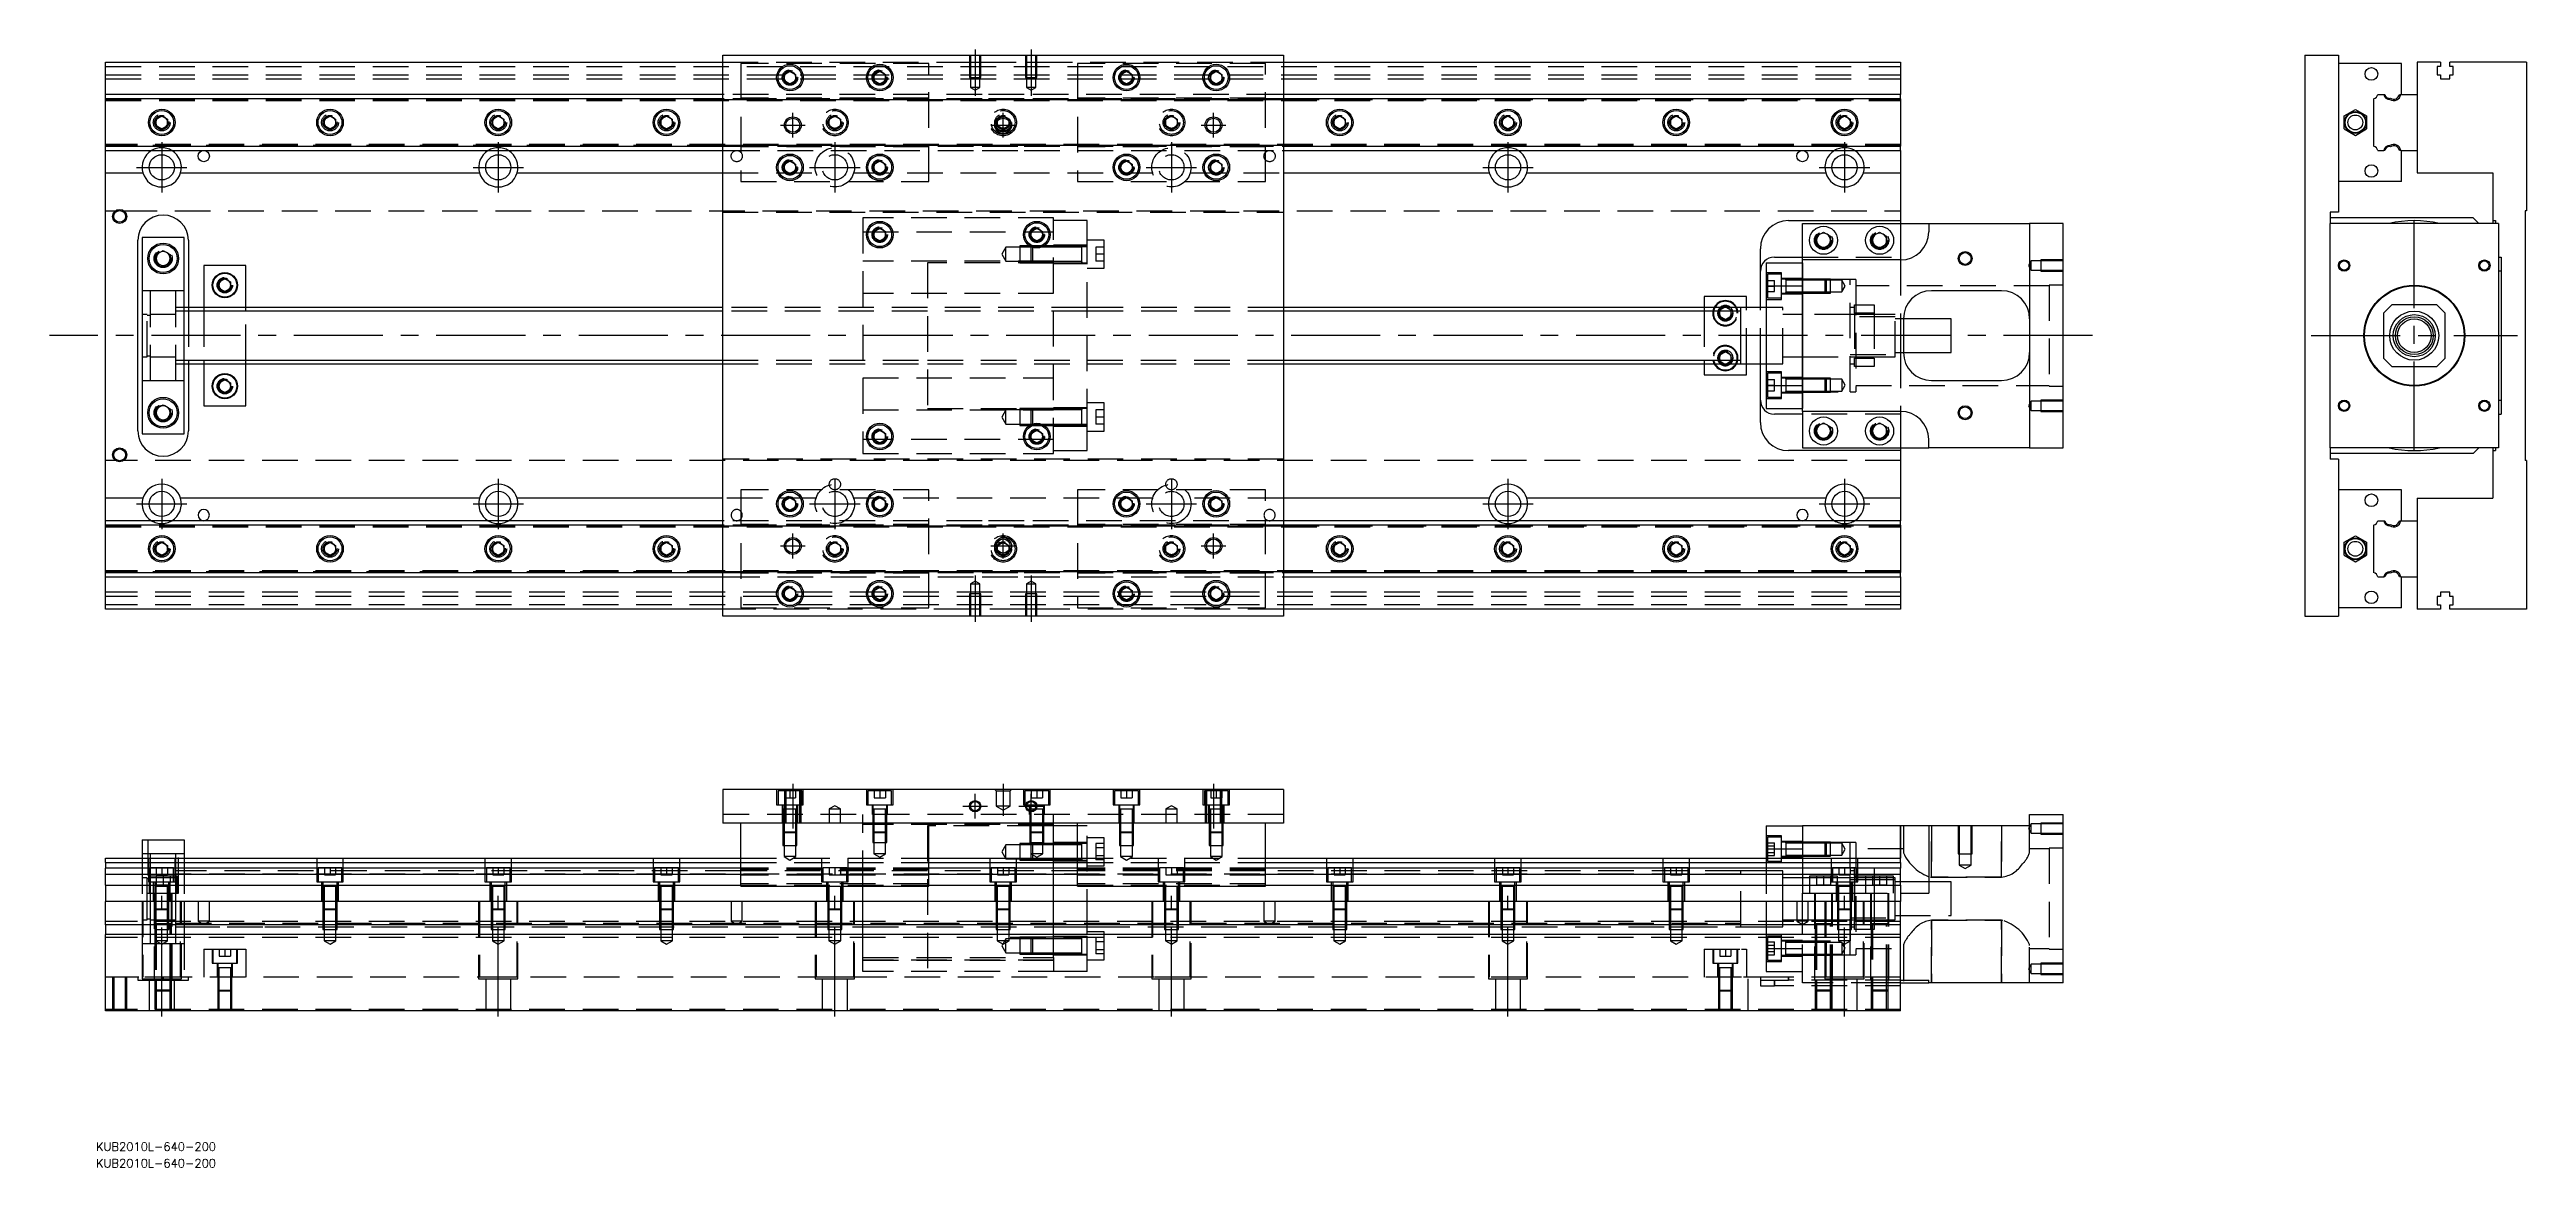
# Model space of a CAD drawing. Extents: x -20 to 863, y -297 to 102.
import ezdxf

# ---------------------------------------------------------------- set-up
doc = ezdxf.new("R2010")
doc.units = 0
doc.linetypes.add('CENTER', pattern=[50.8, 31.75, -6.35, 6.35, -6.35])
doc.linetypes.add('DASHED', pattern=[19.05, 12.7, -6.35])
doc.layers.get('0').update_dxf_attribs({"linetype": 'CONTINUOUS'})
doc.layers.add('CENTER', color=1, linetype='CENTER')
doc.styles.get("Standard").update_dxf_attribs({"font": 'txt.shx', "height": 3, "bigfont": 'bigfont.shx'})

# ---------------------------------------------------------------- blocks, each defined once
blk = doc.blocks.new('*U2')
at = {"color": 7, "linetype": 'CONTINUOUS'}
blk.add_text('KUB2010L-640-200', height=3, dxfattribs=at).set_placement((-3.45, -296.57))
blk = doc.blocks.new('*U3')
at = {"color": 7, "linetype": 'CONTINUOUS'}
blk.add_text('KUB2010L-640-200', height=3, dxfattribs=at).set_placement((-3.45, -290.65))

msp = doc.modelspace()

# ---------------------------------------------------------------- linework, layer by layer
at = {"color": 7, "linetype": 'CONTINUOUS'}
for p, q in [((0, 86), (0, 97.5)), ((0, 97.5), (220, 97.5)), ((220, -100), (220, 100)), ((220, 100), (420, 100)), ((420, 100), (420, -100)), ((420, 97.5), (640, 97.5)), ((640, 97.5), (640, 86)), ((784.13, 100), (796.13, 100)), ((784.13, 100), (784.13, -100)), ((796.13, 100), (796.13, 44)), ((824.13, 97.5), (824.13, 86)), ((832.43, 97.5), (824.13, 97.5)), ((832.43, 97.5), (832.43, 96)), ((835.83, 96), (835.83, 97.5)), ((863.13, 97.5), (835.83, 97.5)), ((863.13, 97.5), (863.13, 44.5)), ((242, 93.1547), (244, 94.309402)), ((242, 90.8453), (242, 93.1547)), ((244, 89.690598), (242, 90.8453)), ((244, 94.309402), (246, 93.1547)), ((246, 90.8453), (244, 89.690598)), ((246, 93.1547), (246, 90.8453)), ((274, 93.1547), (276, 94.309402)), ((274, 90.8453), (274, 93.1547)), ((276, 89.690598), (274, 90.8453)), ((276, 94.309402), (278, 93.1547)), ((278, 90.8453), (276, 89.690598)), ((278, 93.1547), (278, 90.8453)), ((362, 93.1547), (364, 94.309402)), ((362, 90.8453), (362, 93.1547)), ((364, 89.690598), (362, 90.8453)), ((364, 94.309402), (366, 93.1547)), ((366, 90.8453), (364, 89.690598)), ((366, 93.1547), (366, 90.8453)), ((394, 93.1547), (396, 94.309402)), ((394, 90.8453), (394, 93.1547)), ((396, 89.690598), (394, 90.8453)), ((396, 94.309402), (398, 93.1547)), ((398, 90.8453), (396, 89.690598)), ((398, 93.1547), (398, 90.8453)), ((818.63, 97), (796.13, 97)), ((818.63, 86), (818.63, 97)), ((832.43, 96), (831.28, 96)), ((831.28, 96), (831.28, 93)), ((831.28, 93), (832.43, 93)), ((832.43, 93), (832.43, 91.5)), ((832.43, 91.5), (835.83, 91.5)), ((836.98, 96), (835.83, 96)), ((835.83, 91.5), (835.83, 93)), ((835.83, 93), (836.98, 93)), ((836.98, 93), (836.98, 96)), ((0, 84.460392), (0, 86)), ((220, 86), (0, 86)), ((0, 67.539608), (0, 84.460392)), ((220, 84.460392), (0, 84.460392)), ((640, 86), (420, 86)), ((640, 84.460392), (420, 84.460392)), ((640, 84.460392), (640, 86)), ((640, 84.460392), (640, 67.539608)), ((798.130002, 78.309401), (802.130002, 80.618802)), ((802.130002, 80.618802), (806.130002, 78.309401)), ((808.63, 84.460392), (808.63, 67.539608)), ((810.169608, 86), (812.25154, 86)), ((812.25154, 86), (812.65668, 86)), ((817.807372, 86), (818.311934, 86)), ((818.311934, 86), (824.13, 86)), ((824.13, 86), (824.13, 66)), ((824.13, 86), (824.13, 66)), ((18, 77.1547), (20, 78.309402)), ((18, 74.8453), (18, 77.1547)), ((20, 73.690598), (18, 74.8453)), ((20, 78.309402), (22, 77.1547)), ((22, 74.8453), (20, 73.690598)), ((22, 77.1547), (22, 74.8453)), ((78, 77.1547), (80, 78.309402)), ((78, 74.8453), (78, 77.1547)), ((80, 73.690598), (78, 74.8453)), ((80, 78.309402), (82, 77.1547)), ((82, 74.8453), (80, 73.690598)), ((82, 77.1547), (82, 74.8453)), ((138, 77.1547), (140, 78.309402)), ((138, 74.8453), (138, 77.1547)), ((140, 73.690598), (138, 74.8453)), ((140, 78.309402), (142, 77.1547)), ((142, 74.8453), (140, 73.690598)), ((142, 77.1547), (142, 74.8453)), ((198, 77.1547), (200, 78.309402)), ((198, 74.8453), (198, 77.1547)), ((200, 73.690598), (198, 74.8453)), ((200, 78.309402), (202, 77.1547)), ((202, 74.8453), (200, 73.690598)), ((202, 77.1547), (202, 74.8453)), ((438, 77.1547), (440, 78.309402)), ((438, 74.8453), (438, 77.1547)), ((440, 73.690598), (438, 74.8453)), ((440, 78.309402), (442, 77.1547)), ((442, 74.8453), (440, 73.690598)), ((442, 77.1547), (442, 74.8453)), ((498, 77.1547), (500, 78.309402)), ((498, 74.8453), (498, 77.1547)), ((500, 73.690598), (498, 74.8453)), ((500, 78.309402), (502, 77.1547)), ((502, 74.8453), (500, 73.690598)), ((502, 77.1547), (502, 74.8453)), ((558, 77.1547), (560, 78.309402)), ((558, 74.8453), (558, 77.1547)), ((560, 73.690598), (558, 74.8453)), ((560, 78.309402), (562, 77.1547)), ((562, 74.8453), (560, 73.690598)), ((562, 77.1547), (562, 74.8453)), ((618, 77.1547), (620, 78.309402)), ((618, 74.8453), (618, 77.1547)), ((620, 73.690598), (618, 74.8453)), ((620, 78.309402), (622, 77.1547)), ((622, 74.8453), (620, 73.690598)), ((622, 77.1547), (622, 74.8453)), ((798.130002, 73.690599), (798.130002, 78.309401)), ((798.130002, 73.690599), (802.130002, 71.381198)), ((802.130002, 71.381198), (806.130002, 73.690599)), ((806.130002, 78.309401), (806.130002, 73.690599)), ((0, 67.539608), (220, 67.539608)), ((0, 66), (0, 67.539608)), ((0, 66), (220, 66)), ((0, 58), (0, 66)), ((242, 61.1547), (244, 62.309402)), ((244, 62.309402), (246, 61.1547)), ((274, 61.1547), (276, 62.309402)), ((276, 62.309402), (278, 61.1547)), ((362, 61.1547), (364, 62.309402)), ((364, 62.309402), (366, 61.1547)), ((394, 61.1547), (396, 62.309402)), ((396, 62.309402), (398, 61.1547)), ((420, 67.539608), (640, 67.539608)), ((420, 66), (640, 66)), ((640, 66), (640, 67.539608)), ((640, 66), (640, 58)), ((810.169608, 66), (812.25154, 66)), ((812.65668, 66), (812.25154, 66)), ((818.311934, 66), (817.807372, 66)), ((818.311934, 66), (824.13, 66)), ((818.63, 55), (818.63, 66)), ((824.13, 66), (824.13, 58)), ((0, 58), (13.291796, 58)), ((0, -58), (0, 58)), ((26.708204, 58), (133.291796, 58)), ((146.708204, 58), (220, 58)), ((242, 58.8453), (242, 61.1547)), ((244, 57.690598), (242, 58.8453)), ((246, 58.8453), (244, 57.690598)), ((246, 61.1547), (246, 58.8453)), ((274, 58.8453), (274, 61.1547)), ((276, 57.690598), (274, 58.8453)), ((278, 58.8453), (276, 57.690598)), ((278, 61.1547), (278, 58.8453)), ((362, 58.8453), (362, 61.1547)), ((364, 57.690598), (362, 58.8453)), ((366, 58.8453), (364, 57.690598)), ((366, 61.1547), (366, 58.8453)), ((394, 58.8453), (394, 61.1547)), ((396, 57.690598), (394, 58.8453)), ((398, 58.8453), (396, 57.690598)), ((398, 61.1547), (398, 58.8453)), ((420, 58), (493.291796, 58)), ((506.708204, 58), (613.291796, 58)), ((626.708204, 58), (640, 58)), ((640, 58), (640, 41)), ((818.63, 55), (796.13, 55)), ((824.13, 58), (851.13, 58)), ((851.13, 58), (851.13, 41)), ((863.13, 44.5), (862.63, 44.5)), ((862.63, 44.5), (862.63, -44.5)), ((274, 37.1547), (276, 38.309402)), ((274, 34.8453), (274, 37.1547)), ((276, 38.309402), (278, 37.1547)), ((278, 37.1547), (278, 34.8453)), ((330, 37.1547), (332, 38.309402)), ((330, 34.8453), (330, 37.1547)), ((332, 38.309402), (334, 37.1547)), ((334, 37.1547), (334, 34.8453)), ((600, 41), (640, 41)), ((605, 27), (605, 40)), ((605, 40), (650, 40)), ((610, 35.443376), (612.5, 36.886752)), ((610, 32.556624), (610, 35.443376)), ((612.5, 36.886752), (615, 35.443376)), ((615, 35.443376), (615, 32.556624)), ((630, 35.443376), (632.5, 36.886752)), ((630, 32.556624), (630, 35.443376)), ((632.5, 36.886752), (635, 35.443376)), ((635, 35.443376), (635, 32.556624)), ((640, 41), (640, 40)), ((650, 40), (650, 37)), ((650, 40), (686, 40)), ((686, 40), (686, -40)), ((698, 40), (686, 40)), ((698, -40), (698, 40)), ((796.13, 44), (793.13, 44)), ((793.13, 44), (793.13, 40)), ((844.13, 42), (793.13, 42)), ((793.13, -40), (793.13, 40)), ((853.13, 40), (793.13, 40)), ((846.13, 40), (844.13, 42)), ((851.13, 41), (852.13, 41)), ((851.13, 41), (851.13, 40)), ((852.13, 41), (852.13, 40)), ((853.13, 40), (853.13, -40)), ((11.5, -34), (11.5, 34)), ((13, 35), (13, -35)), ((28, 35), (13, 35)), ((18, 28.943376), (20.5, 30.386752)), ((18, 26.056624), (18, 28.943376)), ((20.5, 30.386752), (23, 28.943376)), ((23, 28.943376), (23, 26.056624)), ((28, -35), (28, 35)), ((29.5, 34), (29.5, 10)), ((276, 33.690598), (274, 34.8453)), ((278, 34.8453), (276, 33.690598)), ((332, 33.690598), (330, 34.8453)), ((334, 34.8453), (332, 33.690598)), ((590, 10), (590, 31)), ((595, 28), (605, 28)), ((605, 17.78342), (605, 27)), ((640, 27), (605, 27)), ((612.5, 31.113248), (610, 32.556624)), ((615, 32.556624), (612.5, 31.113248)), ((632.5, 31.113248), (630, 32.556624)), ((635, 32.556624), (632.5, 31.113248)), ((853.13, 28), (854.13, 28)), ((854.13, 28), (854.13, -28)), ((20.5, 24.613248), (18, 26.056624)), ((23, 26.056624), (20.5, 24.613248)), ((50, 25), (35, 25)), ((35, 25), (35, 10)), ((40.5, 19.1547), (42.5, 20.309402)), ((40.5, 16.8453), (40.5, 19.1547)), ((42.5, 20.309402), (44.5, 19.1547)), ((44.5, 19.1547), (44.5, 16.8453)), ((50, 10), (50, 25)), ((348, 26.011846), (348, 26.012874)), ((592, 26), (605, 26)), ((592, 26), (592, 17.78342)), ((592, 17.78342), (605, 17.78342)), ((592, 17.78342), (592, -17.78342)), ((605, 17.78342), (605, -17.78342)), ((605, -17.78342), (605, 17.78342)), ((854.13, 23), (853.13, 23)), ((220, 10), (28, 10)), ((42.5, 15.690598), (40.5, 16.8453)), ((44.5, 16.8453), (42.5, 15.690598)), ((583, 10), (420, 10)), ((570, 14), (570, 10)), ((585, 14), (570, 14)), ((583, 10), (582.995, 10)), ((583, -9.999498), (583, 10)), ((592, 10), (583, 10)), ((583.005, 10), (583, 10)), ((585, 10), (585, 14)), ((676, 16), (651, 16)), ((815.13, 11), (812.13, 8)), ((831.13, 11), (815.13, 11)), ((834.13, 8), (831.13, 11)), ((641, 6), (641, -6)), ((658, 6), (641, 6)), ((658, -6), (658, 6)), ((812.13, 8), (812.13, -8)), ((834.13, -8), (834.13, 8)), ((641, -6), (658, -6)), ((812.13, -8), (815.13, -11)), ((831.13, -11), (834.13, -8)), ((28, -10), (220, -10)), ((29.5, -10), (29.5, -34)), ((35, -10), (35, -25)), ((40.5, -16.8453), (42.5, -15.690598)), ((40.5, -19.1547), (40.5, -16.8453)), ((42.5, -15.690598), (44.5, -16.8453)), ((44.5, -16.8453), (44.5, -19.1547)), ((50, -25), (50, -10)), ((420, -10), (583, -10)), ((570, -10), (570, -14)), ((570, -14), (585, -14)), ((577.5, -10.309402), (576.964102, -10)), ((578.035898, -10), (577.5, -10.309402)), ((582.995, -10), (583, -10)), ((583, -10), (592, -10)), ((583, -10), (583.005, -10)), ((585, -14), (585, -10)), ((590, -31), (590, -10)), ((651, -16), (676, -16)), ((815.13, -11), (831.13, -11)), ((18, -26.056624), (20.5, -24.613248)), ((18, -28.943376), (18, -26.056624)), ((20.5, -24.613248), (23, -26.056624)), ((23, -26.056624), (23, -28.943376)), ((35, -25), (50, -25)), ((42.5, -20.309402), (40.5, -19.1547)), ((44.5, -19.1547), (42.5, -20.309402)), ((592, -17.78342), (605, -17.78342)), ((592, -17.78342), (592, -26)), ((592, -26), (605, -26)), ((605, -27), (605, -17.78342)), ((853.13, -23), (854.13, -23)), ((13, -35), (28, -35)), ((20.5, -30.386752), (18, -28.943376)), ((23, -28.943376), (20.5, -30.386752)), ((274, -34.8453), (276, -33.690598)), ((274, -37.1547), (274, -34.8453)), ((276, -33.690598), (278, -34.8453)), ((278, -34.8453), (278, -37.1547)), ((330, -31.511852), (330.44468, -31.511852)), ((330, -34.8453), (332, -33.690598)), ((330, -37.1547), (330, -34.8453)), ((332, -33.690598), (334, -34.8453)), ((334, -34.8453), (334, -37.1547)), ((605, -28), (595, -28)), ((640, -27), (605, -27)), ((605, -27), (605, -40)), ((610, -32.556624), (612.5, -31.113248)), ((610, -35.443376), (610, -32.556624)), ((612.5, -31.113248), (615, -32.556624)), ((615, -32.556624), (615, -35.443376)), ((630, -32.556624), (632.5, -31.113248)), ((630, -35.443376), (630, -32.556624)), ((632.5, -31.113248), (635, -32.556624)), ((635, -32.556624), (635, -35.443376)), ((853.13, -28), (854.13, -28)), ((276, -38.309402), (274, -37.1547)), ((278, -37.1547), (276, -38.309402)), ((332, -38.309402), (330, -37.1547)), ((334, -37.1547), (332, -38.309402)), ((640, -41), (600, -41)), ((605, -40), (650, -40)), ((612.5, -36.886752), (610, -35.443376)), ((615, -35.443376), (612.5, -36.886752)), ((632.5, -36.886752), (630, -35.443376)), ((635, -35.443376), (632.5, -36.886752)), ((640, -40), (640, -41)), ((640, -41), (640, -58)), ((650, -40), (650, -37)), ((686, -40), (650, -40)), ((686, -40), (698, -40)), ((793.13, -40), (793.13, -44)), ((853.13, -40), (793.13, -40)), ((844.13, -42), (793.13, -42)), ((796.13, -44), (793.13, -44)), ((796.13, -44), (796.13, -100)), ((844.13, -42), (846.13, -40)), ((851.13, -40), (851.13, -41)), ((851.13, -41), (851.13, -58)), ((851.13, -41), (852.13, -41)), ((852.13, -40), (852.13, -41)), ((863.13, -44.5), (862.63, -44.5)), ((863.13, -44.5), (863.13, -97.5)), ((0, -66), (0, -58)), ((13.291796, -58), (0, -58)), ((133.291796, -58), (26.708204, -58)), ((220, -58), (146.708204, -58)), ((242, -58.8453), (244, -57.690598)), ((242, -61.1547), (242, -58.8453)), ((244, -62.309402), (242, -61.1547)), ((244, -57.690598), (246, -58.8453)), ((246, -61.1547), (244, -62.309402)), ((246, -58.8453), (246, -61.1547)), ((274, -58.8453), (276, -57.690598)), ((274, -61.1547), (274, -58.8453)), ((276, -62.309402), (274, -61.1547)), ((276, -57.690598), (278, -58.8453)), ((278, -61.1547), (276, -62.309402)), ((278, -58.8453), (278, -61.1547)), ((362, -58.8453), (364, -57.690598)), ((362, -61.1547), (362, -58.8453)), ((364, -62.309402), (362, -61.1547)), ((364, -57.690598), (366, -58.8453)), ((366, -61.1547), (364, -62.309402)), ((366, -58.8453), (366, -61.1547)), ((394, -58.8453), (396, -57.690598)), ((394, -61.1547), (394, -58.8453)), ((396, -62.309402), (394, -61.1547)), ((396, -57.690598), (398, -58.8453)), ((398, -61.1547), (396, -62.309402)), ((398, -58.8453), (398, -61.1547)), ((493.291796, -58), (420, -58)), ((613.291796, -58), (506.708204, -58)), ((640, -58), (626.708204, -58)), ((640, -58), (640, -66)), ((818.63, -55), (796.13, -55)), ((818.63, -66), (818.63, -55)), ((824.13, -58), (824.13, -66)), ((824.13, -58), (851.13, -58)), ((0, -67.539608), (0, -66)), ((220, -66), (0, -66)), ((220, -67.539608), (0, -67.539608)), ((0, -84.460392), (0, -67.539608)), ((640, -66), (420, -66)), ((640, -67.539608), (420, -67.539608)), ((640, -67.539608), (640, -66)), ((640, -67.539608), (640, -84.460392)), ((808.63, -67.539608), (808.63, -84.460392)), ((810.169608, -66), (812.25154, -66)), ((812.25154, -66), (812.65668, -66)), ((817.807372, -66), (818.311934, -66)), ((818.311934, -66), (824.13, -66)), ((824.13, -66), (824.13, -86)), ((824.13, -66), (824.13, -86)), ((18, -74.8453), (20, -73.690598)), ((18, -77.1547), (18, -74.8453)), ((20, -78.309402), (18, -77.1547)), ((20, -73.690598), (22, -74.8453)), ((22, -77.1547), (20, -78.309402)), ((22, -74.8453), (22, -77.1547)), ((78, -74.8453), (80, -73.690598)), ((78, -77.1547), (78, -74.8453)), ((80, -78.309402), (78, -77.1547)), ((80, -73.690598), (82, -74.8453)), ((82, -77.1547), (80, -78.309402)), ((82, -74.8453), (82, -77.1547)), ((138, -74.8453), (140, -73.690598)), ((138, -77.1547), (138, -74.8453)), ((140, -78.309402), (138, -77.1547)), ((140, -73.690598), (142, -74.8453)), ((142, -77.1547), (140, -78.309402)), ((142, -74.8453), (142, -77.1547)), ((198, -74.8453), (200, -73.690598)), ((198, -77.1547), (198, -74.8453)), ((200, -78.309402), (198, -77.1547)), ((200, -73.690598), (202, -74.8453)), ((202, -77.1547), (200, -78.309402)), ((202, -74.8453), (202, -77.1547)), ((438, -74.8453), (440, -73.690598)), ((438, -77.1547), (438, -74.8453)), ((440, -78.309402), (438, -77.1547)), ((440, -73.690598), (442, -74.8453)), ((442, -77.1547), (440, -78.309402)), ((442, -74.8453), (442, -77.1547)), ((498, -74.8453), (500, -73.690598)), ((498, -77.1547), (498, -74.8453)), ((500, -78.309402), (498, -77.1547)), ((500, -73.690598), (502, -74.8453)), ((502, -77.1547), (500, -78.309402)), ((502, -74.8453), (502, -77.1547)), ((558, -74.8453), (560, -73.690598)), ((558, -77.1547), (558, -74.8453)), ((560, -78.309402), (558, -77.1547)), ((560, -73.690598), (562, -74.8453)), ((562, -77.1547), (560, -78.309402)), ((562, -74.8453), (562, -77.1547)), ((618, -74.8453), (620, -73.690598)), ((618, -77.1547), (618, -74.8453)), ((620, -78.309402), (618, -77.1547)), ((620, -73.690598), (622, -74.8453)), ((622, -77.1547), (620, -78.309402)), ((622, -74.8453), (622, -77.1547)), ((798.130002, -73.690599), (802.130002, -71.381198)), ((798.130002, -78.309401), (798.130002, -73.690599)), ((798.130002, -78.309401), (802.130002, -80.618802)), ((802.130002, -71.381198), (806.130002, -73.690599)), ((802.130002, -80.618802), (806.130002, -78.309401)), ((806.130002, -73.690599), (806.130002, -78.309401)), ((0, -84.460392), (220, -84.460392)), ((0, -86), (0, -84.460392)), ((0, -86), (220, -86)), ((0, -97.5), (0, -86)), ((420, -84.460392), (640, -84.460392)), ((420, -86), (640, -86)), ((640, -86), (640, -84.460392)), ((640, -86), (640, -97.5)), ((810.169608, -86), (812.25154, -86)), ((812.65668, -86), (812.25154, -86)), ((818.311934, -86), (817.807372, -86)), ((818.311934, -86), (824.13, -86)), ((818.63, -97), (818.63, -86)), ((824.13, -86), (824.13, -97.5)), ((242, -90.8453), (244, -89.690598)), ((242, -93.1547), (242, -90.8453)), ((244, -94.309402), (242, -93.1547)), ((244, -89.690598), (246, -90.8453)), ((246, -93.1547), (244, -94.309402)), ((246, -90.8453), (246, -93.1547)), ((274, -90.8453), (276, -89.690598)), ((274, -93.1547), (274, -90.8453)), ((276, -94.309402), (274, -93.1547)), ((276, -89.690598), (278, -90.8453)), ((278, -93.1547), (276, -94.309402)), ((278, -90.8453), (278, -93.1547)), ((362, -90.8453), (364, -89.690598)), ((362, -93.1547), (362, -90.8453)), ((364, -94.309402), (362, -93.1547)), ((364, -89.690598), (366, -90.8453)), ((366, -93.1547), (364, -94.309402)), ((366, -90.8453), (366, -93.1547)), ((394, -90.8453), (396, -89.690598)), ((394, -93.1547), (394, -90.8453)), ((396, -94.309402), (394, -93.1547)), ((396, -89.690598), (398, -90.8453)), ((398, -93.1547), (396, -94.309402)), ((398, -90.8453), (398, -93.1547)), ((818.63, -97), (796.13, -97)), ((832.43, -93), (831.28, -93)), ((831.28, -93), (831.28, -96)), ((831.28, -96), (832.43, -96)), ((835.83, -91.5), (832.43, -91.5)), ((832.43, -91.5), (832.43, -93)), ((832.43, -96), (832.43, -97.5)), ((835.83, -93), (835.83, -91.5)), ((836.98, -93), (835.83, -93)), ((835.83, -97.5), (835.83, -96)), ((835.83, -96), (836.98, -96)), ((836.98, -96), (836.98, -93)), ((220, -97.5), (0, -97.5)), ((420, -100), (220, -100)), ((640, -97.5), (420, -97.5)), ((784.13, -100), (796.13, -100)), ((832.43, -97.5), (824.13, -97.5)), ((863.13, -97.5), (835.83, -97.5)), ((220, -161.76), (220, -173.76)), ((420, -161.76), (220, -161.76)), ((420, -161.76), (420, -173.76)), ((420, -173.76), (220, -173.76)), ((226.5, -196.26), (226.5, -173.76)), ((293.5, -196.26), (293.5, -173.76)), ((338, -186.26), (338, -173.76)), ((346.5, -174.76), (338, -174.76)), ((346.5, -196.26), (346.5, -173.76)), ((413.5, -196.26), (413.5, -173.76)), ((592, -174.76), (605, -174.76)), ((592, -174.76), (592, -182.97658)), ((605, -174.76), (605, -186.26)), ((640, -174.76), (605, -174.76)), ((640, -186.26), (640, -174.76)), ((650, -174.76), (640, -174.76)), ((650, -174.76), (650, -198.76)), ((686, -174.76), (650, -174.76)), ((686, -174.76), (686, -170.76)), ((686, -170.76), (698, -170.76)), ((698, -230.76), (698, -170.76)), ((13, -179.76), (28, -179.76)), ((13, -179.76), (13, -186.26)), ((28, -179.76), (28, -186.26)), ((592, -182.97658), (605, -182.97658)), ((592, -182.97658), (592, -186.26)), ((0, -186.26), (226.5, -186.26)), ((0, -187.799608), (0, -186.26)), ((0, -187.799608), (226.5, -187.799608)), ((0, -187.799608), (0, -189.88154)), ((226.5, -189.88154), (0, -189.88154)), ((0, -192.096666), (0, -189.88154)), ((226.5, -192.096666), (0, -192.096666)), ((0, -195.941934), (0, -192.096666)), ((293.5, -186.26), (346.5, -186.26)), ((293.5, -187.799608), (346.5, -187.799608)), ((346.5, -189.88154), (293.5, -189.88154)), ((346.5, -192.096666), (293.5, -192.096666)), ((413.5, -186.26), (640, -186.26)), ((413.5, -187.799608), (640, -187.799608)), ((640, -189.88154), (413.5, -189.88154)), ((640, -192.096666), (413.5, -192.096666)), ((640, -187.799608), (640, -186.26)), ((640, -187.799608), (640, -189.88154)), ((640, -192.096666), (640, -189.88154)), ((640, -195.941934), (640, -192.096666)), ((0, -195.941934), (226.5, -195.941934)), ((0, -195.941934), (0, -201.76)), ((0, -210.06), (0, -201.76)), ((640, -201.76), (0, -201.76)), ((226.5, -196.26), (293.5, -196.26)), ((293.5, -195.941934), (346.5, -195.941934)), ((346.5, -196.26), (413.5, -196.26)), ((413.5, -195.941934), (640, -195.941934)), ((640, -195.941934), (640, -201.76)), ((640, -198.76), (650, -198.76)), ((640, -210.06), (640, -201.76)), ((640, -210.06), (0, -210.06)), ((0, -210.06), (0, -213.46)), ((640, -213.46), (640, -210.06)), ((0, -240.76), (0, -213.46)), ((640, -213.46), (0, -213.46)), ((640, -240.76), (640, -213.46)), ((640, -229.76), (650, -229.76)), ((640, -230.76), (650, -230.76)), ((650, -230.76), (650, -229.76)), ((698, -230.76), (650, -230.76)), ((640, -240.76), (0, -240.76))]:
    msp.add_line(p, q, dxfattribs=at)
at = {"color": 3, "linetype": 'DASHED'}
for p, q in [((220, 97.5), (308.000006, 97.5)), ((308.000006, 100), (308.000006, 92)), ((308.000006, 97.5), (311.999994, 97.5)), ((308.35, 100), (308.35, 92)), ((311.65, 92), (311.65, 100)), ((311.999994, 92), (311.999994, 100)), ((311.999994, 97.5), (328.000006, 97.5)), ((328.000006, 100), (328.000006, 92)), ((328.000006, 97.5), (331.999994, 97.5)), ((328.35, 100), (328.35, 92)), ((331.65, 92), (331.65, 100)), ((331.999994, 92), (331.999994, 100)), ((331.999994, 97.5), (420, 97.5)), ((0, 96), (640, 96)), ((0, 93), (640, 93)), ((0, 91.5), (640, 91.5)), ((226.5, 97), (226.5, 55)), ((293.5, 97), (226.5, 97)), ((246.483582, 92.286038), (246.5, 92)), ((278.483582, 92.286038), (278.5, 92)), ((293.5, 55), (293.5, 97)), ((308.000006, 92), (311.999994, 92)), ((308.35, 92), (308.35, 88.5)), ((311.65, 88.5), (308.35, 88.5)), ((308.35, 88.5), (310, 87.547372)), ((310, 87.547372), (311.65, 88.5)), ((311.65, 88.5), (311.65, 92)), ((328.000006, 92), (331.999994, 92)), ((328.35, 92), (328.35, 88.5)), ((331.65, 88.5), (328.35, 88.5)), ((328.35, 88.5), (330, 87.547372)), ((330, 87.547372), (331.65, 88.5)), ((331.65, 88.5), (331.65, 92)), ((413.5, 97), (346.5, 97)), ((346.5, 97), (346.5, 55)), ((366.483582, 92.286038), (366.5, 92)), ((398.483582, 92.286038), (398.5, 92)), ((413.5, 55), (413.5, 97)), ((0, 84.204452), (220, 84.204452)), ((0, 84.2), (640, 84.2)), ((0, 83.8), (640, 83.8)), ((220.5, 86), (220, 86)), ((220.5, 84.460392), (220, 84.460392)), ((220, 84.204452), (220.5, 84.204452)), ((312.5, 86), (220.5, 86)), ((312.5, 84.460392), (220.5, 84.460392)), ((220.5, 84.204452), (419.5, 84.204452)), ((293.5, 84.643014), (226.5, 84.643014)), ((226.5, 84.6), (293.5, 84.6)), ((226.5, 84.3), (293.5, 84.3)), ((327.5, 86), (312.5, 86)), ((327.5, 84.460392), (312.5, 84.460392)), ((419.5, 86), (327.5, 86)), ((419.5, 84.460392), (327.5, 84.460392)), ((413.5, 84.643014), (346.5, 84.643014)), ((346.5, 84.6), (413.5, 84.6)), ((346.5, 84.3), (413.5, 84.3)), ((420, 86), (419.5, 86)), ((420, 84.460392), (419.5, 84.460392)), ((419.5, 84.204452), (420, 84.204452)), ((420, 84.204452), (640, 84.204452)), ((22.483582, 76.286038), (22.5, 76)), ((82.483582, 76.286038), (82.5, 76)), ((142.483582, 76.286038), (142.5, 76)), ((202.483582, 76.286038), (202.5, 76)), ((258, 77.1547), (260, 78.309402)), ((258, 74.8453), (258, 77.1547)), ((260, 73.690598), (258, 74.8453)), ((260, 78.309402), (262, 77.1547)), ((262, 74.8453), (260, 73.690598)), ((262, 77.1547), (262, 74.8453)), ((262.483582, 76.286038), (262.5, 76)), ((318, 77.1547), (320, 78.309402)), ((318, 74.8453), (318, 77.1547)), ((320, 73.690598), (318, 74.8453)), ((320, 78.309402), (322, 77.1547)), ((322, 74.8453), (320, 73.690598)), ((322, 77.1547), (322, 74.8453)), ((322.483582, 76.286038), (322.5, 76)), ((377.5, 76), (377.518502, 76.303588)), ((378, 77.1547), (380, 78.309402)), ((378, 74.8453), (378, 77.1547)), ((380, 73.690598), (378, 74.8453)), ((380, 78.309402), (382, 77.1547)), ((382, 74.8453), (380, 73.690598)), ((382, 77.1547), (382, 74.8453)), ((437.5, 76), (437.518502, 76.303588)), ((502.483582, 76.286038), (502.5, 76)), ((557.5, 76), (557.518502, 76.303588)), ((622.483582, 76.286038), (622.5, 76)), ((640, 68.2), (0, 68.2)), ((640, 67.8), (0, 67.8)), ((220, 67.795548), (0, 67.795548)), ((220.5, 67.795548), (220, 67.795548)), ((220, 67.539608), (220.5, 67.539608)), ((220, 66), (220.5, 66)), ((419.5, 67.795548), (220.5, 67.795548)), ((220.5, 67.539608), (312.5, 67.539608)), ((220.5, 66), (312.5, 66)), ((293.5, 67.7), (226.5, 67.7)), ((293.5, 67.4), (226.5, 67.4)), ((293.5, 67.356986), (226.5, 67.356986)), ((312.5, 67.539608), (327.5, 67.539608)), ((312.5, 66), (327.5, 66)), ((327.5, 67.539608), (419.5, 67.539608)), ((327.5, 66), (419.5, 66)), ((413.5, 67.7), (346.5, 67.7)), ((413.5, 67.4), (346.5, 67.4)), ((413.5, 67.356986), (346.5, 67.356986)), ((420, 67.795548), (419.5, 67.795548)), ((419.5, 67.539608), (420, 67.539608)), ((419.5, 66), (420, 66)), ((640, 67.795548), (420, 67.795548)), ((220, 58), (253.291796, 58)), ((226.5, 55), (293.5, 55)), ((246.483582, 60.286038), (246.5, 60)), ((266.708204, 58), (373.291796, 58)), ((278.483582, 60.286038), (278.5, 60)), ((346.5, 55), (413.5, 55)), ((366.483582, 60.286038), (366.5, 60)), ((386.708204, 58), (420, 58)), ((393.5, 60), (393.512884, 60.253488)), ((0, 44.5), (4.359688, 44.5)), ((5.640312, 44.5), (640, 44.5)), ((220, 44), (420, 44)), ((338, 42), (270, 42)), ((270, 42), (270, -42)), ((270, 37), (338, 37)), ((273.5, 36), (273.512884, 36.253488)), ((334.483582, 36.286038), (334.5, 36)), ((338, -42), (338, 42)), ((350, 41), (338, 41)), ((350, 31.701734), (350, 41)), ((640, 40), (640, 28)), ((23.477798, 27.864306), (23.5, 27.5)), ((338, 26.5), (270, 26.5)), ((321, 31.511852), (319.556624, 29.011852)), ((319.556624, 29.011852), (321, 26.511852)), ((321, 26.511852), (321, 31.511852)), ((326, 31.511852), (321, 31.511852)), ((321, 26.511852), (326, 26.511852)), ((326, 32.011846), (326, 26.011856)), ((329.419858, 32.011846), (326, 32.011846)), ((329.99998, 31.511852), (326, 31.511852)), ((326, 26.511852), (329.99998, 26.511852)), ((330.49998, 32.011846), (329.419858, 32.011846)), ((330.124214, 31.636066), (330, 31.511852)), ((330, 26.511852), (330, 31.511852)), ((330.44468, 31.511852), (330, 31.511852)), ((330, 26.511852), (338, 26.511852)), ((330, 26.511852), (330.5, 26.011852)), ((330.5, 32.011852), (330.124214, 31.636066)), ((333.55532, 31.511852), (330.44468, 31.511852)), ((330.531284, 32.011846), (330.499994, 32.011846)), ((330.5, 32.011852), (330.5, 31.49306)), ((330.53127, 32.011852), (330.5, 32.011852)), ((330.5, 31.49306), (330.5, 26.011852)), ((333.46873, 32.011852), (330.53127, 32.011852)), ((333.468716, 32.011846), (330.531284, 32.011846)), ((334.580142, 32.011846), (333.468716, 32.011846)), ((334.580148, 32.011852), (333.46873, 32.011852)), ((338, 31.511852), (333.55532, 31.511852)), ((338, 32.011846), (334.580142, 32.011846)), ((338, 32.011852), (334.580148, 32.011852)), ((350, 32.261852), (338, 32.261852)), ((350, 31.701734), (338, 31.701734)), ((348.005, 32.011852), (338.00002, 32.011852)), ((348, 31.511852), (338.00002, 31.511852)), ((338.00002, 26.511852), (348, 26.511852)), ((350, 32.011852), (347.995, 32.011852)), ((348, 31.662054), (348, 32.011852)), ((348, 32.011852), (348, 31.662054)), ((348, 26.361648), (348, 31.662054)), ((356, 34.011852), (350, 34.011852)), ((350, -31.701734), (350, 31.701734)), ((353, 31.511852), (353, 29.011852)), ((356, 31.511852), (353, 31.511852)), ((356, 29.011852), (353, 29.011852)), ((353, 29.011852), (353, 26.511852)), ((356, 26.511852), (353, 26.511852)), ((356, 24.011852), (356, 34.011852)), ((605, 28), (640, 28)), ((609.5, 34), (609.520026, 34.346056)), ((629.5, 34), (629.520026, 34.346056)), ((640, 28), (640, 27)), ((640, 27), (640, 6)), ((686.5, 26.65), (685.547372, 25)), ((686.5, 23.35), (686.5, 26.65)), ((690, 26.65), (686.5, 26.65)), ((690, 26.999994), (690, 23.000006)), ((698, 26.999994), (690, 26.999994)), ((698, 26.65), (690, 26.65)), ((40, 18), (40.012884, 18.253488)), ((293, 26), (293, -26)), ((338, 26), (293, 26)), ((326, 26.011856), (330.49998, 26.011856)), ((330.5, 26.011856), (338, 26.011856)), ((330.5, 26.011852), (338, 26.011852)), ((338, 25.761852), (350, 25.761852)), ((338.00002, 26.011852), (348.005, 26.011852)), ((347.995, 26.011852), (350, 26.011852)), ((348, 26.011852), (348, 26.361648)), ((348, 26.361648), (348, 26.011852)), ((350, 24.011852), (356, 24.011852)), ((597.5, 22.42767), (592, 22.42767)), ((592.5, 21.92767), (592.5, 13.42767)), ((597.5, 21.92767), (592.5, 21.92767)), ((592.5, 19.67767), (595, 19.67767)), ((592.5, 17.67767), (595, 17.67767)), ((595, 17.67767), (595, 19.67767)), ((595, 15.67767), (595, 17.67767)), ((597.5, 12.92767), (597.5, 22.42767)), ((605, 20.42767), (597.5, 20.42767)), ((599.1, 20.17767), (597.5, 20.17767)), ((599.1, 20.17767), (599.095, 20.17767)), ((599.1, 20.17767), (599.1, 19.92022)), ((599.1, 19.920202), (599.1, 20.17767)), ((599.105, 20.17767), (599.1, 20.17767)), ((604.99998, 20.17767), (599.1, 20.17767)), ((599.1, 19.92022), (599.1, 15.435068)), ((604.99998, 19.77767), (599.1, 19.77767)), ((605, 26), (605, 17.78342)), ((613.1, 20.17767), (605, 20.17767)), ((613.1, 20.177664), (605, 20.177664)), ((622, 20), (605, 20)), ((613.5, 19.77767), (605, 19.77767)), ((613.1, 15.17767), (613.1, 20.17767)), ((613.5, 19.77767), (613.1, 20.17767)), ((615, 20.177664), (613.10002, 20.177664)), ((613.5, 19.77767), (613.5, 15.57767)), ((615, 19.77767), (613.50002, 19.77767)), ((615, 15.177674), (615, 20.177664)), ((619, 19.77767), (615, 19.77767)), ((619, 19.77767), (619, 15.57767)), ((620.212436, 17.67767), (619, 19.77767)), ((619, 15.57767), (620.212436, 17.67767)), ((622, -20), (622, 20)), ((624, 20), (622, 20)), ((624, 20), (624, -20)), ((693, 17.75), (624, 17.75)), ((685.547372, 25), (686.5, 23.35)), ((686.5, 23.35), (690, 23.35)), ((690, 23.35), (698, 23.35)), ((690, 23.000006), (698, 23.000006)), ((693, 18), (693, -18)), ((698, 18), (693, 18)), ((16, 16), (13, 16)), ((16, -16), (16, 16)), ((25, 16), (16, 16)), ((25, -16), (25, 16)), ((28, 16), (25, 16)), ((28, 10), (25, 10)), ((29.5, 10), (29.5, 8.75)), ((35, 10), (35, 8.75)), ((50, 8.75), (50, 10)), ((292.99998, 10), (220, 10)), ((338, 15), (270, 15)), ((350, 10), (293, 10)), ((420, 10), (350.00002, 10)), ((570, 10), (570, 8.75)), ((575.5, 9.1547), (576.964102, 10)), ((575.5, 8.75), (575.5, 9.1547)), ((576.964102, 10), (577.5, 10.309402)), ((577.5, 10.309402), (578.035898, 10)), ((578.035898, 10), (579.5, 9.1547)), ((579.5, 9.1547), (579.5, 8.75)), ((585, -10), (585, 10)), ((590, -10), (590, 10)), ((592, 12.92767), (597.5, 12.92767)), ((598, 10), (592, 10)), ((592.5, 15.67767), (595, 15.67767)), ((592.5, 13.42767), (597.5, 13.42767)), ((597.5, 15.17767), (599.1, 15.17767)), ((597.5, 14.92767), (605, 14.92767)), ((598, -10), (598, 10)), ((599.095, 15.17767), (599.1, 15.17767)), ((599.1, 15.57767), (604.99998, 15.57767)), ((599.1, 15.17767), (599.1, 15.435118)), ((599.1, 15.435068), (599.1, 15.17767)), ((599.1, 15.17767), (599.105, 15.17767)), ((599.1, 15.17767), (604.99998, 15.17767)), ((605, 15.57767), (613.5, 15.57767)), ((605, 15.177674), (613.1, 15.177674)), ((605, 15.17767), (613.1, 15.17767)), ((613.1, 15.17767), (613.5, 15.57767)), ((613.10002, 15.177674), (615, 15.177674)), ((613.50002, 15.57767), (615, 15.57767)), ((615, 15.57767), (619, 15.57767)), ((623.5, 10), (622, 10)), ((623.5, 11), (630.5, 11)), ((623.5, 8), (623.5, 11)), ((630.5, 11), (630.5, 8)), ((14.85, 7.5), (13, 7.5)), ((14.85, -7.5), (14.85, 7.5)), ((16, 7.15), (14.85, 7.15)), ((25, 7.5), (16, 7.5)), ((28, 8.75), (25, 8.75)), ((29.5, 8.75), (29.5, -8.75)), ((35, 8.75), (35, -8.75)), ((50, -8.75), (50, 8.75)), ((292.99998, 8.75), (220, 8.75)), ((350, 8.75), (293, 8.75)), ((420, 8.75), (350.00002, 8.75)), ((570, 8.75), (570, -8.75)), ((575.5, 6.8453), (575.5, 8.75)), ((577.5, 5.690598), (575.5, 6.8453)), ((579.5, 6.8453), (577.5, 5.690598)), ((579.5, 8.75), (579.5, 6.8453)), ((579.983582, 8.286038), (580, 8)), ((605, 7.5), (598, 7.5)), ((622.005, 7.5), (605, 7.5)), ((630.5, 7.5), (621.995, 7.5)), ((638, 6.75), (622, 6.75)), ((630.5, 8), (623.5, 8)), ((623.5, 8), (623.5, -8)), ((630.5, 8), (630.5, -8)), ((638, 7.5), (630.5, 7.5)), ((638, -7.5), (638, 7.5)), ((641, 6), (638, 6)), ((640, 6), (640, -6)), ((13, -7.5), (14.85, -7.5)), ((14.85, -7.15), (16, -7.15)), ((16, -7.5), (25, -7.5)), ((25, -8.75), (28, -8.75)), ((29.5, -8.75), (29.5, -10)), ((35, -8.75), (35, -10)), ((50, -10), (50, -8.75)), ((220, -8.75), (292.99998, -8.75)), ((293, -8.75), (350, -8.75)), ((350.00002, -8.75), (420, -8.75)), ((570, -8.75), (570, -10)), ((575.5, -6.8453), (577.5, -5.690598)), ((575.5, -8.75), (575.5, -6.8453)), ((575.5, -9.1547), (575.5, -8.75)), ((577.5, -5.690598), (579.5, -6.8453)), ((579.5, -6.8453), (579.5, -8.75)), ((579.5, -8.75), (579.5, -9.1547)), ((579.983582, -7.713962), (580, -8)), ((598, -7.5), (605, -7.5)), ((605, -7.5), (622.005, -7.5)), ((621.995, -7.5), (630.5, -7.5)), ((622, -6.75), (638, -6.75)), ((623.5, -8), (630.5, -8)), ((623.5, -11), (623.5, -8)), ((630.5, -7.5), (638, -7.5)), ((630.5, -8), (630.5, -11)), ((638, -6), (641, -6)), ((640, -6), (640, -27)), ((13, -16), (16, -16)), ((16, -16), (25, -16)), ((25, -10), (28, -10)), ((25, -16), (28, -16)), ((220, -10), (292.99998, -10)), ((270, -15), (338, -15)), ((293, -10), (350, -10)), ((350.00002, -10), (420, -10)), ((576.964102, -10), (575.5, -9.1547)), ((579.5, -9.1547), (578.035898, -10)), ((583, -10), (583, -9.999498)), ((592, -10), (598, -10)), ((597.5, -12.92767), (592, -12.92767)), ((592.5, -13.42767), (592.5, -21.92767)), ((597.5, -13.42767), (592.5, -13.42767)), ((592.5, -15.67767), (595, -15.67767)), ((595, -17.67767), (595, -15.67767)), ((597.5, -22.42767), (597.5, -12.92767)), ((605, -14.92767), (597.5, -14.92767)), ((599.1, -15.17767), (597.5, -15.17767)), ((599.1, -15.17767), (599.095, -15.17767)), ((599.1, -15.17767), (599.1, -15.435118)), ((599.1, -15.435136), (599.1, -15.17767)), ((604.99998, -15.17767), (599.1, -15.17767)), ((599.105, -15.17767), (599.1, -15.17767)), ((599.1, -15.435118), (599.1, -19.920272)), ((604.99998, -15.57767), (599.1, -15.57767)), ((613.1, -15.17767), (605, -15.17767)), ((613.1, -15.177674), (605, -15.177674)), ((613.5, -15.57767), (605, -15.57767)), ((613.1, -20.17767), (613.1, -15.17767)), ((613.5, -15.57767), (613.1, -15.17767)), ((615, -15.177674), (613.10002, -15.177674)), ((613.5, -15.57767), (613.5, -19.77767)), ((615, -15.57767), (613.50002, -15.57767)), ((615, -20.177664), (615, -15.177674)), ((619, -15.57767), (615, -15.57767)), ((619, -15.57767), (619, -19.77767)), ((620.212436, -17.67767), (619, -15.57767)), ((622, -10), (623.5, -10)), ((630.5, -11), (623.5, -11)), ((40, -18), (40.012884, -17.746512)), ((293, -26), (338, -26)), ((326, -26.011856), (326, -32.011846)), ((330.49998, -26.011856), (326, -26.011856)), ((330.5, -26.011852), (330, -26.511852)), ((330.5, -26.011852), (330.5, -31.49306)), ((338, -26.011852), (330.5, -26.011852)), ((338, -26.011856), (330.5, -26.011856)), ((350, -25.761852), (338, -25.761852)), ((348.005, -26.011852), (338.00002, -26.011852)), ((350, -26.011852), (347.995, -26.011852)), ((348, -26.511852), (348, -26.011846)), ((348, -26.361648), (348, -26.011852)), ((348, -26.011852), (348, -26.361648)), ((348, -31.662054), (348, -26.361648)), ((356, -24.011852), (350, -24.011852)), ((356, -34.011852), (356, -24.011852)), ((592, -22.42767), (597.5, -22.42767)), ((592.5, -17.67767), (595, -17.67767)), ((592.5, -19.67767), (595, -19.67767)), ((592.5, -21.92767), (597.5, -21.92767)), ((595, -19.67767), (595, -17.67767)), ((597.5, -20.17767), (599.1, -20.17767)), ((597.5, -20.42767), (605, -20.42767)), ((599.095, -20.17767), (599.1, -20.17767)), ((599.1, -19.77767), (604.99998, -19.77767)), ((599.1, -20.17767), (599.1, -19.92022)), ((599.1, -19.920272), (599.1, -20.17767)), ((599.1, -20.17767), (604.99998, -20.17767)), ((599.1, -20.17767), (599.105, -20.17767)), ((605, -17.78342), (605, -26)), ((605, -19.77767), (613.5, -19.77767)), ((605, -20), (622, -20)), ((605, -20.177664), (613.1, -20.177664)), ((605, -20.17767), (613.1, -20.17767)), ((613.1, -20.17767), (613.5, -19.77767)), ((613.10002, -20.177664), (615, -20.177664)), ((613.50002, -19.77767), (615, -19.77767)), ((615, -19.77767), (619, -19.77767)), ((619, -19.77767), (620.212436, -17.67767)), ((622, -20), (624, -20)), ((624, -17.75), (693, -17.75)), ((686.5, -23.35), (685.547372, -25)), ((685.547372, -25), (686.5, -26.65)), ((686.5, -26.65), (686.5, -23.35)), ((690, -23.35), (686.5, -23.35)), ((690, -23.000006), (690, -26.999994)), ((698, -23.000006), (690, -23.000006)), ((698, -23.35), (690, -23.35)), ((693, -18), (698, -18)), ((17.5, -27.5), (17.520026, -27.153944)), ((270, -26.5), (338, -26.5)), ((321, -26.511852), (319.556624, -29.011852)), ((319.556624, -29.011852), (321, -31.511852)), ((321, -31.511852), (321, -26.511852)), ((326, -26.511852), (321, -26.511852)), ((321, -31.511852), (326, -31.511852)), ((329.99998, -26.511852), (326, -26.511852)), ((326, -31.511852), (329.99998, -31.511852)), ((326, -32.011846), (329.419858, -32.011846)), ((329.419858, -32.011846), (330.49998, -32.011846)), ((330, -31.511852), (330, -26.511852)), ((338, -26.511852), (330, -26.511852)), ((330, -31.511852), (330.124214, -31.636066)), ((330.124214, -31.636066), (330.5, -32.011852)), ((330.44468, -31.511852), (333.55532, -31.511852)), ((330.499994, -32.011846), (330.531284, -32.011846)), ((330.5, -31.49306), (330.5, -32.011852)), ((330.5, -32.011852), (330.53127, -32.011852)), ((330.53127, -32.011852), (333.46873, -32.011852)), ((330.531284, -32.011846), (333.468716, -32.011846)), ((333.468716, -32.011846), (334.580142, -32.011846)), ((333.46873, -32.011852), (334.580148, -32.011852)), ((333.55532, -31.511852), (338, -31.511852)), ((334.580142, -32.011846), (338, -32.011846)), ((334.580148, -32.011852), (338, -32.011852)), ((350, -31.701734), (338, -31.701734)), ((350, -31.701734), (338, -31.701734)), ((338, -32.261852), (350, -32.261852)), ((348, -26.511852), (338.00002, -26.511852)), ((338.00002, -31.511852), (348, -31.511852)), ((338.00002, -32.011852), (348.005, -32.011852)), ((347.995, -32.011852), (350, -32.011852)), ((348, -32.011856), (348, -31.511852)), ((348, -32.011852), (348, -31.662054)), ((348, -31.662054), (348, -32.011852)), ((350, -41), (350, -31.701734)), ((350, -34.011852), (356, -34.011852)), ((353, -26.511852), (353, -29.011852)), ((356, -26.511852), (353, -26.511852)), ((356, -29.011852), (353, -29.011852)), ((353, -29.011852), (353, -31.511852)), ((356, -31.511852), (353, -31.511852)), ((640, -28), (605, -28)), ((609.5, -34), (609.520026, -33.653944)), ((635.477798, -33.635694), (635.5, -34)), ((640, -27), (640, -28)), ((640, -28), (640, -40)), ((686.5, -26.65), (690, -26.65)), ((690, -26.65), (698, -26.65)), ((690, -26.999994), (698, -26.999994)), ((420, -44), (220, -44)), ((338, -37), (270, -37)), ((270, -42), (338, -42)), ((273.5, -36), (273.512884, -35.746512)), ((334.483582, -35.713962), (334.5, -36)), ((338, -41), (350, -41)), ((4.359688, -44.5), (0, -44.5)), ((640, -44.5), (5.640312, -44.5)), ((253.291796, -58), (220, -58)), ((293.5, -55), (226.5, -55)), ((226.5, -55), (226.5, -97)), ((246.483582, -59.713962), (246.5, -60)), ((373.291796, -58), (266.708204, -58)), ((278.483582, -59.713962), (278.5, -60)), ((293.5, -97), (293.5, -55)), ((413.5, -55), (346.5, -55)), ((346.5, -55), (346.5, -97)), ((366.483582, -59.713962), (366.5, -60)), ((420, -58), (386.708204, -58)), ((398.483582, -59.713962), (398.5, -60)), ((413.5, -97), (413.5, -55)), ((0, -67.795548), (220, -67.795548)), ((0, -67.8), (640, -67.8)), ((0, -68.2), (640, -68.2)), ((220.5, -66), (220, -66)), ((220.5, -67.539608), (220, -67.539608)), ((220, -67.795548), (220.5, -67.795548)), ((312.5, -66), (220.5, -66)), ((312.5, -67.539608), (220.5, -67.539608)), ((220.5, -67.795548), (419.5, -67.795548)), ((293.5, -67.356986), (226.5, -67.356986)), ((226.5, -67.4), (293.5, -67.4)), ((226.5, -67.7), (293.5, -67.7)), ((327.5, -66), (312.5, -66)), ((327.5, -67.539608), (312.5, -67.539608)), ((419.5, -66), (327.5, -66)), ((419.5, -67.539608), (327.5, -67.539608)), ((413.5, -67.356986), (346.5, -67.356986)), ((346.5, -67.4), (413.5, -67.4)), ((346.5, -67.7), (413.5, -67.7)), ((420, -66), (419.5, -66)), ((420, -67.539608), (419.5, -67.539608)), ((419.5, -67.795548), (420, -67.795548)), ((420, -67.795548), (640, -67.795548)), ((22.483582, -75.713962), (22.5, -76)), ((82.483582, -75.713962), (82.5, -76)), ((142.483582, -75.713962), (142.5, -76)), ((202.483582, -75.713962), (202.5, -76)), ((258, -74.8453), (260, -73.690598)), ((258, -77.1547), (258, -74.8453)), ((260, -78.309402), (258, -77.1547)), ((260, -73.690598), (262, -74.8453)), ((262, -77.1547), (260, -78.309402)), ((262, -74.8453), (262, -77.1547)), ((262.483582, -75.713962), (262.5, -76)), ((318, -74.8453), (320, -73.690598)), ((318, -77.1547), (318, -74.8453)), ((320, -78.309402), (318, -77.1547)), ((320, -73.690598), (322, -74.8453)), ((322, -77.1547), (320, -78.309402)), ((322, -74.8453), (322, -77.1547)), ((322.483582, -75.713962), (322.5, -76)), ((377.5, -76), (377.518502, -75.696412)), ((378, -74.8453), (380, -73.690598)), ((378, -77.1547), (378, -74.8453)), ((380, -78.309402), (378, -77.1547)), ((380, -73.690598), (382, -74.8453)), ((382, -77.1547), (380, -78.309402)), ((382, -74.8453), (382, -77.1547)), ((442.483582, -75.713962), (442.5, -76)), ((502.483582, -75.713962), (502.5, -76)), ((562.483582, -75.713962), (562.5, -76)), ((622.483582, -75.713962), (622.5, -76)), ((640, -83.8), (0, -83.8)), ((640, -84.2), (0, -84.2)), ((220, -84.204452), (0, -84.204452)), ((220.5, -84.204452), (220, -84.204452)), ((220, -84.460392), (220.5, -84.460392)), ((220, -86), (220.5, -86)), ((419.5, -84.204452), (220.5, -84.204452)), ((220.5, -84.460392), (312.5, -84.460392)), ((220.5, -86), (312.5, -86)), ((293.5, -84.3), (226.5, -84.3)), ((293.5, -84.6), (226.5, -84.6)), ((293.5, -84.643014), (226.5, -84.643014)), ((310, -87.547372), (308.35, -88.5)), ((311.65, -88.5), (310, -87.547372)), ((312.5, -84.460392), (327.5, -84.460392)), ((312.5, -86), (327.5, -86)), ((327.5, -84.460392), (419.5, -84.460392)), ((327.5, -86), (419.5, -86)), ((330, -87.547372), (328.35, -88.5)), ((331.65, -88.5), (330, -87.547372)), ((413.5, -84.3), (346.5, -84.3)), ((413.5, -84.6), (346.5, -84.6)), ((413.5, -84.643014), (346.5, -84.643014)), ((420, -84.204452), (419.5, -84.204452)), ((419.5, -84.460392), (420, -84.460392)), ((419.5, -86), (420, -86)), ((640, -84.204452), (420, -84.204452)), ((640, -91.5), (0, -91.5)), ((640, -93), (0, -93)), ((640, -96), (0, -96)), ((226.5, -97), (293.5, -97)), ((241.5, -92), (241.512884, -91.746512)), ((273.5, -92), (273.518502, -91.696412)), ((311.999994, -92), (308.000006, -92)), ((308.000006, -92), (308.000006, -100)), ((308.35, -88.5), (311.65, -88.5)), ((308.35, -88.5), (308.35, -92)), ((308.35, -92), (308.35, -100)), ((311.65, -92), (311.65, -88.5)), ((311.65, -100), (311.65, -92)), ((311.999994, -100), (311.999994, -92)), ((331.999994, -92), (328.000006, -92)), ((328.000006, -92), (328.000006, -100)), ((328.35, -88.5), (331.65, -88.5)), ((328.35, -88.5), (328.35, -92)), ((328.35, -92), (328.35, -100)), ((331.65, -92), (331.65, -88.5)), ((331.65, -100), (331.65, -92)), ((331.999994, -100), (331.999994, -92)), ((346.5, -97), (413.5, -97)), ((361.5, -92), (361.518502, -91.696412)), ((398.483582, -91.713962), (398.5, -92)), ((308.000006, -97.5), (220, -97.5)), ((311.999994, -97.5), (308.000006, -97.5)), ((328.000006, -97.5), (311.999994, -97.5)), ((331.999994, -97.5), (328.000006, -97.5)), ((420, -97.5), (331.999994, -97.5)), ((239.25, -161.76), (239.25, -167.26)), ((239.25, -167.26), (248.75, -167.26)), ((248.25, -162.26), (239.75, -162.26)), ((239.75, -162.26), (239.75, -167.26)), ((241.25, -167.26), (241.25, -173.76)), ((241.5, -167.26), (241.5, -168.86)), ((242, -162.26), (242, -164.76)), ((242, -164.76), (244, -164.76)), ((242.000006, -161.76), (242.000006, -162.26)), ((242.000006, -162.26), (242.000006, -167.26)), ((242.000006, -167.26), (242.000006, -173.76)), ((242.5, -161.76), (242.5, -173.76)), ((244, -162.26), (244, -164.76)), ((244, -164.76), (246, -164.76)), ((246, -162.26), (246, -164.76)), ((246.5, -168.86), (246.5, -167.26)), ((246.75, -173.76), (246.75, -167.26)), ((247.5, -173.76), (247.5, -161.76)), ((247.999994, -173.76), (247.999994, -161.76)), ((248.25, -167.26), (248.25, -162.26)), ((248.75, -167.26), (248.75, -161.76)), ((260, -167.6053), (258, -168.76)), ((262, -168.76), (260, -167.6053)), ((271.25, -161.76), (271.25, -167.26)), ((271.25, -167.26), (280.75, -167.26)), ((272.999994, -162.26), (271.75, -162.26)), ((271.75, -162.26), (271.75, -167.26)), ((280.25, -162.26), (272.999994, -162.26)), ((273.25, -167.26), (273.25, -170.76)), ((273.5, -167.26), (273.5, -168.86)), ((274, -162.26), (274, -164.76)), ((274, -164.76), (276, -164.76)), ((276, -162.26), (276, -164.76)), ((276, -164.76), (278, -164.76)), ((278, -162.26), (278, -164.76)), ((278.5, -168.86), (278.5, -167.26)), ((278.75, -170.76), (278.75, -167.26)), ((280.25, -167.26), (280.25, -162.26)), ((280.75, -167.26), (280.75, -161.76)), ((317.5, -162.26), (317, -161.76)), ((317.5, -162.26), (317.5, -167.76)), ((317.5, -162.26), (322.5, -162.26)), ((322.5, -167.76), (317.5, -167.76)), ((317.5, -167.76), (320, -169.203376)), ((320, -169.203376), (322.5, -167.76)), ((322.5, -162.26), (323, -161.76)), ((322.5, -167.76), (322.5, -162.26)), ((327.25, -161.76), (327.25, -167.26)), ((327.25, -167.26), (336.75, -167.26)), ((336.25, -162.26), (327.75, -162.26)), ((327.75, -162.26), (327.75, -167.26)), ((329.25, -167.26), (329.25, -170.76)), ((329.5, -167.26), (329.5, -168.86)), ((330, -162.26), (330, -164.76)), ((330, -164.76), (332, -164.76)), ((332, -162.26), (332, -164.76)), ((332, -164.76), (334, -164.76)), ((334, -162.26), (334, -164.76)), ((334.5, -168.86), (334.5, -167.26)), ((334.75, -170.76), (334.75, -167.26)), ((336.25, -167.26), (336.25, -162.26)), ((336.75, -167.26), (336.75, -161.76)), ((359.25, -161.76), (359.25, -167.26)), ((359.25, -167.26), (368.75, -167.26)), ((368.25, -162.26), (359.75, -162.26)), ((359.75, -162.26), (359.75, -167.26)), ((361.25, -167.26), (361.25, -173.76)), ((361.5, -167.26), (361.5, -168.86)), ((362, -162.26), (362, -164.76)), ((362, -164.76), (364, -164.76)), ((364, -162.26), (364, -164.76)), ((364, -164.76), (366, -164.76)), ((366, -162.26), (366, -164.76)), ((366.5, -168.86), (366.5, -167.26)), ((366.75, -173.76), (366.75, -167.26)), ((368.25, -167.26), (368.25, -162.26)), ((368.75, -167.26), (368.75, -161.76)), ((380, -167.6053), (378, -168.76)), ((382, -168.76), (380, -167.6053)), ((391.25, -161.76), (391.25, -167.26)), ((391.25, -167.26), (400.75, -167.26)), ((400.25, -162.26), (391.75, -162.26)), ((391.75, -162.26), (391.75, -167.26)), ((392.000006, -161.76), (392.000006, -173.76)), ((392.5, -161.76), (392.5, -173.76)), ((393.25, -167.26), (393.25, -173.76)), ((393.5, -167.26), (393.5, -168.86)), ((394, -162.26), (394, -164.76)), ((394, -164.76), (396, -164.76)), ((396, -162.26), (396, -164.76)), ((396, -164.76), (398, -164.76)), ((397.5, -173.76), (397.5, -161.76)), ((397.999994, -162.26), (397.999994, -161.76)), ((397.999994, -167.26), (397.999994, -162.26)), ((397.999994, -173.76), (397.999994, -167.26)), ((398, -162.26), (398, -164.76)), ((398.5, -168.86), (398.5, -167.26)), ((398.75, -173.76), (398.75, -167.26)), ((400.25, -167.26), (400.25, -162.26)), ((400.75, -167.26), (400.75, -161.76)), ((420, -170.76), (220, -170.76)), ((241.5, -168.855), (241.5, -168.86)), ((241.5, -168.86), (241.757448, -168.86)), ((241.757468, -168.86), (241.5, -168.86)), ((241.5, -168.86), (241.5, -173.75998)), ((241.5, -168.86), (241.5, -168.865)), ((241.5, -173.76), (241.5, -176.86)), ((241.500006, -173.76), (241.500006, -176.860006)), ((246.242552, -168.86), (241.757468, -168.86)), ((241.9, -168.86), (241.9, -173.75998)), ((241.9, -173.76), (241.9, -177.26)), ((246.1, -173.75998), (246.1, -168.86)), ((246.1, -177.26), (246.1, -173.76)), ((246.5, -168.86), (246.242552, -168.86)), ((246.242602, -168.86), (246.5, -168.86)), ((246.499994, -176.860006), (246.499994, -173.76)), ((246.5, -168.86), (246.5, -168.855)), ((246.5, -173.75998), (246.5, -168.86)), ((246.5, -168.865), (246.5, -168.86)), ((246.5, -176.86), (246.5, -173.76)), ((258, -168.76), (260, -168.76)), ((258, -168.76), (258, -173.76)), ((260, -168.76), (262, -168.76)), ((262, -173.76), (262, -168.76)), ((270, -173.76), (270, -170.76)), ((270, -196.26), (270, -173.76)), ((338, -174.26), (270, -174.26)), ((273.5, -168.855), (273.5, -168.86)), ((273.757468, -168.86), (273.5, -168.86)), ((273.5, -168.86), (273.5, -168.865)), ((273.5, -168.86), (273.5, -170.75998)), ((273.5, -170.76), (273.5, -173.76)), ((273.5, -173.76), (273.5, -176.86)), ((273.500006, -170.76), (273.500006, -173.76)), ((273.500006, -173.76), (273.500006, -176.860006)), ((278.5, -168.86), (273.757468, -168.86)), ((273.9, -168.86), (273.9, -170.75998)), ((273.9, -170.76), (273.9, -173.76)), ((273.9, -173.76), (273.9, -177.26)), ((278.1, -170.75998), (278.1, -168.86)), ((278.1, -173.76), (278.1, -170.76)), ((278.1, -177.26), (278.1, -173.76)), ((278.499994, -173.76), (278.499994, -170.76)), ((278.499994, -176.860006), (278.499994, -173.76)), ((278.5, -168.86), (278.5, -168.855)), ((278.5, -168.865), (278.5, -168.86)), ((278.5, -170.75998), (278.5, -168.86)), ((278.5, -173.76), (278.5, -170.76)), ((278.5, -176.86), (278.5, -173.76)), ((293, -174.76), (293, -226.76)), ((334.1, -174.76), (293, -174.76)), ((329.5, -168.855), (329.5, -168.86)), ((329.757468, -168.86), (329.5, -168.86)), ((329.5, -168.86), (329.5, -169.332418)), ((329.5, -168.86), (329.5, -168.865)), ((329.5, -169.332418), (329.5, -169.696492)), ((329.5, -169.696492), (329.5, -170.75998)), ((329.5, -170.76), (329.5, -176.86)), ((329.500006, -170.76), (329.500006, -176.86)), ((331.229562, -168.86), (329.757468, -168.86)), ((329.9, -168.86), (329.9, -169.406966)), ((329.9, -169.406966), (329.9, -169.757498)), ((329.9, -169.757498), (329.9, -170.75998)), ((329.9, -170.76), (329.9, -177.26)), ((331.669968, -168.86), (331.229562, -168.86)), ((331.67033, -168.86), (331.229838, -168.86)), ((334.242552, -168.86), (331.669968, -168.86)), ((334.1, -170.75998), (334.1, -168.86)), ((334.1, -173.76), (334.1, -170.76)), ((334.1, -177.26), (334.1, -173.76)), ((334.5, -174.76), (334.1, -174.76)), ((334.5, -168.86), (334.242552, -168.86)), ((334.499994, -173.76), (334.499994, -170.76)), ((334.499994, -176.860006), (334.499994, -173.76)), ((334.5, -168.86), (334.5, -168.855)), ((334.5, -170.75998), (334.5, -168.86)), ((334.5, -168.865), (334.5, -168.86)), ((334.5, -173.76), (334.5, -170.76)), ((334.5, -176.86), (334.5, -173.76)), ((338, -174.76), (334.5, -174.76)), ((338, -173.76), (338, -170.76)), ((350, -174.76), (346.5, -174.76)), ((350, -210.06), (350, -174.76)), ((361.5, -168.855), (361.5, -168.86)), ((361.5, -168.86), (361.757448, -168.86)), ((361.757468, -168.86), (361.5, -168.86)), ((361.5, -168.86), (361.5, -173.75998)), ((361.5, -168.86), (361.5, -168.865)), ((361.5, -173.76), (361.5, -176.86)), ((361.500006, -173.76), (361.500006, -176.860006)), ((366.242552, -168.86), (361.757468, -168.86)), ((361.9, -168.86), (361.9, -173.75998)), ((361.9, -173.76), (361.9, -177.26)), ((366.1, -173.75998), (366.1, -168.86)), ((366.1, -177.26), (366.1, -173.76)), ((366.5, -168.86), (366.242552, -168.86)), ((366.242602, -168.86), (366.5, -168.86)), ((366.499994, -176.860006), (366.499994, -173.76)), ((366.5, -168.86), (366.5, -168.855)), ((366.5, -173.75998), (366.5, -168.86)), ((366.5, -168.865), (366.5, -168.86)), ((366.5, -176.86), (366.5, -173.76)), ((378, -168.76), (380, -168.76)), ((378, -168.76), (378, -173.76)), ((380, -168.76), (382, -168.76)), ((382, -173.76), (382, -168.76)), ((393.5, -168.855), (393.5, -168.86)), ((393.5, -168.86), (393.757448, -168.86)), ((393.757468, -168.86), (393.5, -168.86)), ((393.5, -168.86), (393.5, -168.865)), ((393.5, -168.86), (393.5, -173.75998)), ((393.5, -173.76), (393.5, -176.86)), ((393.500006, -173.76), (393.500006, -176.860006)), ((398.242552, -168.86), (393.757468, -168.86)), ((393.9, -168.86), (393.9, -173.75998)), ((393.9, -173.76), (393.9, -177.26)), ((398.1, -173.75998), (398.1, -168.86)), ((398.1, -177.26), (398.1, -173.76)), ((398.5, -168.86), (398.242552, -168.86)), ((398.242602, -168.86), (398.5, -168.86)), ((398.499994, -176.860006), (398.499994, -173.76)), ((398.5, -168.86), (398.5, -168.855)), ((398.5, -168.865), (398.5, -168.86)), ((398.5, -173.75998), (398.5, -168.86)), ((398.5, -176.86), (398.5, -173.76)), ((640, -174.76), (640, -186.26)), ((641, -174.76), (641, -184.054836)), ((651, -193.074786), (651, -174.76)), ((651, -174.76), (651, -193.074786)), ((660.500006, -174.76), (660.500006, -184.76)), ((660.9, -174.76), (660.9, -184.76)), ((665.1, -184.76), (665.1, -174.76)), ((665.499994, -184.76), (665.499994, -174.76)), ((676, -174.76), (676, -193.074786)), ((676, -193.074786), (676, -174.76)), ((686.5, -174.11), (685.547372, -175.76)), ((685.547372, -175.76), (686.5, -177.41)), ((686, -184.054836), (686, -174.76)), ((686.5, -177.41), (686.5, -174.11)), ((690, -174.11), (686.5, -174.11)), ((690, -173.760006), (690, -177.759994)), ((698, -173.760006), (690, -173.760006)), ((698, -174.11), (690, -174.11)), ((16, -184.76), (13, -184.76)), ((15, -179.76), (15, -198.76)), ((16, -186.26), (16, -184.76)), ((25, -184.76), (16, -184.76)), ((25, -186.26), (25, -184.76)), ((28, -184.76), (25, -184.76)), ((26, -198.76), (26, -179.76)), ((241.5, -176.86), (246.5, -176.86)), ((241.5, -176.86), (241.9, -177.26)), ((241.500006, -176.86002), (241.500006, -181.76)), ((241.500006, -181.76), (246.499994, -181.76)), ((246.1, -177.26), (241.9, -177.26)), ((241.9, -177.26002), (241.9, -181.76)), ((241.9, -181.76), (241.9, -185.76)), ((246.1, -177.26), (246.5, -176.86)), ((246.1, -181.76), (246.1, -177.26002)), ((246.1, -185.76), (246.1, -181.76)), ((246.499994, -181.76), (246.499994, -176.86002)), ((273.5, -176.86), (278.5, -176.86)), ((273.5, -176.86), (273.9, -177.26)), ((273.500006, -176.86002), (273.500006, -180.76)), ((273.500006, -180.76), (278.499994, -180.76)), ((278.1, -177.26), (273.9, -177.26)), ((273.9, -177.26002), (273.9, -180.76)), ((273.9, -180.76), (273.9, -184.76)), ((278.1, -184.76), (273.9, -184.76)), ((273.9, -184.76), (276, -185.972436)), ((276, -185.972436), (278.1, -184.76)), ((278.1, -177.26), (278.5, -176.86)), ((278.1, -180.76), (278.1, -177.26002)), ((278.1, -184.76), (278.1, -180.76)), ((278.499994, -180.76), (278.499994, -176.86002)), ((321, -181.51), (319.556624, -184.01)), ((319.556624, -184.01), (321, -186.51)), ((321, -186.51), (321, -181.51)), ((326, -181.51), (321, -181.51)), ((326, -181.010006), (326, -187.009994)), ((330.49998, -181.010006), (326, -181.010006)), ((329.99998, -181.51), (326, -181.51)), ((329.5, -176.86), (334.5, -176.86)), ((329.5, -176.86), (329.9, -177.26)), ((329.500006, -176.86002), (329.500006, -180.76)), ((329.500006, -180.76), (334.499994, -180.76)), ((334.1, -177.26), (329.9, -177.26)), ((329.9, -177.26002), (329.9, -180.76)), ((329.9, -180.76), (329.9, -184.76)), ((334.1, -184.76), (329.9, -184.76)), ((329.9, -184.76), (332, -185.972436)), ((330.5, -181.01), (330, -181.51)), ((330, -186.51), (330, -181.51)), ((338, -181.51), (330, -181.51)), ((330.5, -181.01), (330.5, -187.01)), ((338, -181.01), (330.5, -181.01)), ((338, -181.010006), (330.5, -181.010006)), ((332, -185.972436), (334.1, -184.76)), ((334.1, -177.26), (334.5, -176.86)), ((334.1, -180.76), (334.1, -177.26002)), ((334.1, -184.76), (334.1, -180.76)), ((334.499994, -180.76), (334.499994, -176.86002)), ((350, -180.76), (338, -180.76)), ((342.500006, -181.01), (338.00002, -181.01)), ((348, -181.51), (338.00002, -181.51)), ((347.499994, -181.01), (342.500006, -181.01)), ((348, -181.01), (347.499994, -181.01)), ((348, -181.01), (347.995, -181.01)), ((348, -181.359602), (348, -181.01)), ((348.005, -181.01), (348, -181.01)), ((350, -181.01), (348, -181.01)), ((348, -183.84997), (348, -181.359602)), ((348, -184.21006), (348, -183.84997)), ((348, -186.66035), (348, -184.21006)), ((356, -179.01), (350, -179.01)), ((353, -181.123248), (353, -182.566624)), ((356, -181.123248), (353, -181.123248)), ((353, -182.566624), (353, -185.453376)), ((356, -182.566624), (353, -182.566624)), ((353, -185.453376), (353, -186.896752)), ((356, -185.453376), (353, -185.453376)), ((356, -189.01), (356, -179.01)), ((361.5, -176.86), (366.5, -176.86)), ((361.5, -176.86), (361.9, -177.26)), ((361.500006, -176.86002), (361.500006, -181.76)), ((361.500006, -181.76), (366.499994, -181.76)), ((366.1, -177.26), (361.9, -177.26)), ((361.9, -177.26002), (361.9, -181.76)), ((361.9, -181.76), (361.9, -185.76)), ((366.1, -177.26), (366.5, -176.86)), ((366.1, -181.76), (366.1, -177.26002)), ((366.1, -185.76), (366.1, -181.76)), ((366.499994, -181.76), (366.499994, -176.86002)), ((393.5, -176.86), (398.5, -176.86)), ((393.5, -176.86), (393.9, -177.26)), ((393.500006, -176.86002), (393.500006, -181.76)), ((393.500006, -181.76), (398.499994, -181.76)), ((398.1, -177.26), (393.9, -177.26)), ((393.9, -177.26002), (393.9, -181.76)), ((393.9, -181.76), (393.9, -185.76)), ((398.1, -177.26), (398.5, -176.86)), ((398.1, -181.76), (398.1, -177.26002)), ((398.1, -185.76), (398.1, -181.76)), ((398.499994, -181.76), (398.499994, -176.86002)), ((597.5, -178.33233), (592, -178.33233)), ((592.5, -178.83233), (592.5, -183.08233)), ((597.5, -178.83233), (592.5, -178.83233)), ((592.5, -180.77293), (595, -180.77293)), ((592.5, -181.92763), (595, -181.92763)), ((592.5, -183.08233), (592.5, -186.26)), ((592.5, -184.237032), (595, -184.237032)), ((592.5, -185.391732), (595, -185.391732)), ((595, -181.92763), (595, -180.77293)), ((595, -184.237032), (595, -181.92763)), ((595, -185.391732), (595, -184.237032)), ((597.5, -183.08233), (597.5, -178.33233)), ((605, -180.33233), (597.5, -180.33233)), ((599.1, -180.58233), (597.5, -180.58233)), ((597.5, -187.83233), (597.5, -183.08233)), ((599.1, -180.58233), (599.095, -180.58233)), ((599.1, -180.582326), (599.1, -180.583182)), ((599.1, -180.58233), (599.1, -180.83978)), ((599.1, -180.839798), (599.1, -180.58233)), ((604.99998, -180.58233), (599.1, -180.58233)), ((599.105, -180.58233), (599.1, -180.58233)), ((599.1, -180.83978), (599.1, -185.58233)), ((604.99998, -180.98233), (599.1, -180.98233)), ((599.1, -185.18233), (604.99998, -185.18233)), ((613.1, -180.58233), (605, -180.58233)), ((613.100006, -180.582336), (605, -180.582336)), ((613.27767, -180.76), (605, -180.76)), ((613.5, -180.98233), (605, -180.98233)), ((605, -185.18233), (613.5, -185.18233)), ((613.1, -183.08233), (613.1, -180.58233)), ((613.5, -180.98233), (613.1, -180.58233)), ((613.1, -185.58233), (613.1, -183.08233)), ((613.1, -185.58233), (613.5, -185.18233)), ((615, -180.582336), (613.10002, -180.582336)), ((615, -180.76), (613.27767, -180.76)), ((613.5, -180.98233), (613.5, -185.18233)), ((615, -180.98233), (613.50002, -180.98233)), ((613.50002, -185.18233), (615, -185.18233)), ((615, -185.582326), (615, -180.582336)), ((622, -180.76), (615, -180.76)), ((619, -180.98233), (615, -180.98233)), ((615, -185.18233), (619, -185.18233)), ((619, -180.98233), (619, -185.18233)), ((620.212436, -183.08233), (619, -180.98233)), ((619, -185.18233), (620.212436, -183.08233)), ((622, -189.76), (622, -180.76)), ((624, -180.76), (622, -180.76)), ((624, -180.76), (624, -220.76)), ((641, -183.01), (624, -183.01)), ((641, -184.054836), (641.035862, -184.383408)), ((660.500006, -184.76), (665.499994, -184.76)), ((660.9, -184.76), (660.9, -188.76)), ((665.1, -188.76), (665.1, -184.76)), ((693, -183.01), (686, -183.01)), ((686.5, -177.41), (690, -177.41)), ((690, -177.41), (698, -177.41)), ((690, -177.759994), (698, -177.759994)), ((693, -182.76), (693, -218.76)), ((698, -182.76), (693, -182.76)), ((13, -186.26), (13, -201.76)), ((14.85, -193.26), (13, -193.26)), ((14.85, -200.76), (14.85, -193.26)), ((15.5, -193.61), (14.85, -193.61)), ((15.25, -186.26), (15.25, -194.76)), ((15.75, -192.76), (15.5, -192.76)), ((15.5, -192.76), (15.5, -198.76)), ((15.75, -193.61), (15.5, -193.61)), ((24.25, -189.76), (15.75, -189.76)), ((15.75, -189.76), (15.75, -194.76)), ((24.25, -192.76), (15.75, -192.76)), ((16, -193.61), (15.75, -193.61)), ((16, -189.76), (16, -186.26)), ((16, -192.76), (16, -189.76)), ((16, -194.76), (16, -192.76)), ((24.25, -193.26), (16, -193.26)), ((18, -189.76), (18, -192.26)), ((18, -192.26), (20, -192.26)), ((18, -192.76), (18, -195.76)), ((20, -189.76), (20, -192.26)), ((20, -192.26), (22, -192.26)), ((20.5, -192.76), (20.5, -195.76)), ((22, -189.76), (22, -192.26)), ((23, -192.76), (23, -194.76)), ((24.25, -194.76), (24.25, -189.76)), ((25.5, -192.76), (24.25, -192.76)), ((25, -193.26), (24.25, -193.26)), ((24.75, -194.76), (24.75, -186.26)), ((25, -192.76), (25, -186.26)), ((28, -190.76), (25, -190.76)), ((583, -192.01), (25, -192.01)), ((25, -198.76), (25, -192.76)), ((25.5, -198.76), (25.5, -192.76)), ((28, -186.26), (28, -201.76)), ((226.5, -190.76), (28, -190.76)), ((75.25, -186.26), (75.25, -194.76)), ((84.25, -189.76), (75.75, -189.76)), ((75.75, -189.76), (75.75, -194.76)), ((78, -189.76), (78, -192.26)), ((78, -192.26), (80, -192.26)), ((80, -189.76), (80, -192.26)), ((80, -192.26), (82, -192.26)), ((82, -189.76), (82, -192.26)), ((84.25, -194.76), (84.25, -189.76)), ((84.75, -194.76), (84.75, -186.26)), ((135.25, -186.26), (135.25, -194.76)), ((144.25, -189.76), (135.75, -189.76)), ((135.75, -189.76), (135.75, -194.76)), ((138, -189.76), (138, -192.26)), ((138, -192.26), (140, -192.26)), ((140, -189.76), (140, -192.26)), ((140, -192.26), (142, -192.26)), ((142, -189.76), (142, -192.26)), ((144.25, -194.76), (144.25, -189.76)), ((144.75, -194.76), (144.75, -186.26)), ((195.25, -186.26), (195.25, -194.76)), ((204.25, -189.76), (195.75, -189.76)), ((195.75, -189.76), (195.75, -194.76)), ((198, -189.76), (198, -192.26)), ((198, -192.26), (200, -192.26)), ((200, -189.76), (200, -192.26)), ((200, -192.26), (202, -192.26)), ((202, -189.76), (202, -192.26)), ((204.25, -194.76), (204.25, -189.76)), ((204.75, -194.76), (204.75, -186.26)), ((226.5, -186.26), (293.5, -186.26)), ((226.5, -187.799608), (293.5, -187.799608)), ((293.5, -189.88154), (226.5, -189.88154)), ((293.5, -190.28668), (226.5, -190.28668)), ((292.99998, -190.76), (226.5, -190.76)), ((293.5, -192.096666), (226.5, -192.096666)), ((293.5, -192.34), (226.5, -192.34)), ((246.1, -185.76), (241.9, -185.76)), ((241.9, -185.76), (244, -186.972436)), ((244, -186.972436), (246.1, -185.76)), ((255.25, -186.26), (255.25, -194.76)), ((264.25, -189.76), (255.75, -189.76)), ((255.75, -189.76), (255.75, -194.76)), ((258, -189.76), (258, -192.26)), ((258, -192.26), (260, -192.26)), ((260, -189.76), (260, -192.26)), ((260, -192.26), (262, -192.26)), ((262, -189.76), (262, -192.26)), ((264.25, -194.76), (264.25, -189.76)), ((264.75, -194.76), (264.75, -186.26)), ((350, -190.76), (293, -190.76)), ((315.25, -186.26), (315.25, -194.76)), ((324.25, -189.76), (315.75, -189.76)), ((315.75, -189.76), (315.75, -194.76)), ((318, -189.76), (318, -192.26)), ((318, -192.26), (320, -192.26)), ((320, -189.76), (320, -192.26)), ((320, -192.26), (322, -192.26)), ((321, -186.51), (326, -186.51)), ((322, -189.76), (322, -192.26)), ((324.25, -194.76), (324.25, -189.76)), ((324.75, -194.76), (324.75, -186.26)), ((326, -186.51), (329.99998, -186.51)), ((326, -187.009994), (330.49998, -187.009994)), ((330, -186.51), (330.5, -187.01)), ((330, -186.51), (338, -186.51)), ((330.5, -187.009994), (338, -187.009994)), ((330.5, -187.01), (338, -187.01)), ((338, -196.26), (338, -186.26)), ((338, -187.26), (350, -187.26)), ((338.00002, -186.51), (348, -186.51)), ((338.00002, -187.01), (348.005, -187.01)), ((346.5, -186.26), (413.5, -186.26)), ((346.5, -187.799608), (413.5, -187.799608)), ((413.5, -189.88154), (346.5, -189.88154)), ((413.5, -190.28668), (346.5, -190.28668)), ((413.5, -192.096666), (346.5, -192.096666)), ((413.5, -192.34), (346.5, -192.34)), ((347.995, -187.01), (350, -187.01)), ((348, -187.01), (348, -186.66035)), ((348, -186.660398), (348, -187.01)), ((350, -189.01), (356, -189.01)), ((413.5, -190.76), (350.00002, -190.76)), ((356, -186.896752), (353, -186.896752)), ((366.1, -185.76), (361.9, -185.76)), ((361.9, -185.76), (364, -186.972436)), ((364, -186.972436), (366.1, -185.76)), ((375.25, -186.26), (375.25, -194.76)), ((384.25, -189.76), (375.75, -189.76)), ((375.75, -189.76), (375.75, -194.76)), ((378, -189.76), (378, -192.26)), ((378, -192.26), (380, -192.26)), ((380, -189.76), (380, -192.26)), ((380, -192.26), (382, -192.26)), ((382, -189.76), (382, -192.26)), ((384.25, -194.76), (384.25, -189.76)), ((384.75, -194.76), (384.75, -186.26)), ((398.1, -185.76), (393.9, -185.76)), ((393.9, -185.76), (396, -186.972436)), ((396, -186.972436), (398.1, -185.76)), ((583, -190.76), (413.5, -190.76)), ((435.25, -186.26), (435.25, -194.76)), ((444.25, -189.76), (435.75, -189.76)), ((435.75, -189.76), (435.75, -194.76)), ((438, -189.76), (438, -192.26)), ((438, -192.26), (440, -192.26)), ((440, -189.76), (440, -192.26)), ((440, -192.26), (442, -192.26)), ((442, -189.76), (442, -192.26)), ((444.25, -194.76), (444.25, -189.76)), ((444.75, -194.76), (444.75, -186.26)), ((495.25, -186.26), (495.25, -194.76)), ((504.25, -189.76), (495.75, -189.76)), ((495.75, -189.76), (495.75, -194.76)), ((498, -189.76), (498, -192.26)), ((498, -192.26), (500, -192.26)), ((500, -189.76), (500, -192.26)), ((500, -192.26), (502, -192.26)), ((502, -189.76), (502, -192.26)), ((504.25, -194.76), (504.25, -189.76)), ((504.75, -194.76), (504.75, -186.26)), ((555.25, -186.26), (555.25, -194.76)), ((564.25, -189.76), (555.75, -189.76)), ((555.75, -189.76), (555.75, -194.76)), ((558, -189.76), (558, -192.26)), ((558, -192.26), (560, -192.26)), ((560, -189.76), (560, -192.26)), ((560, -192.26), (562, -192.26)), ((562, -189.76), (562, -192.26)), ((564.25, -194.76), (564.25, -189.76)), ((564.75, -194.76), (564.75, -186.26)), ((583, -190.76), (582.995, -190.76)), ((583, -190.760502), (583, -190.76)), ((592, -190.76), (583, -190.76)), ((583.005, -190.76), (583, -190.76)), ((583, -210.76), (583, -190.760502)), ((592, -186.26), (592, -201.76)), ((592, -187.83233), (597.5, -187.83233)), ((598, -190.76), (592, -190.76)), ((592.5, -186.26), (592.5, -187.33233)), ((592.5, -187.33233), (597.5, -187.33233)), ((597.5, -185.58233), (599.105, -185.58233)), ((597.5, -185.83233), (605, -185.83233)), ((598, -200.76), (598, -190.76)), ((598, -200.76), (598, -190.76)), ((605, -193.26), (598, -193.26)), ((599.095, -185.58233), (604.99998, -185.58233)), ((605, -185.582326), (613.100006, -185.582326)), ((605, -185.58233), (613.1, -185.58233)), ((605, -186.26), (605, -198.76)), ((607.5, -193.26), (605, -193.26)), ((615.75, -192.76), (607.5, -192.76)), ((607.5, -192.76), (607.5, -198.76)), ((615.75, -193.26), (607.5, -193.26)), ((610, -192.76), (610, -195.76)), ((612.5, -192.76), (612.5, -195.76)), ((613.10002, -185.582326), (615, -185.582326)), ((615, -192.76), (615, -195.76)), ((615.25, -186.26), (615.25, -194.76)), ((624.25, -189.76), (615.75, -189.76)), ((615.75, -189.76), (615.75, -194.76)), ((617.5, -192.76), (615.75, -192.76)), ((617.5, -193.26), (615.75, -193.26)), ((617.5, -194.76), (617.5, -192.76)), ((622, -193.26), (617.5, -193.26)), ((618, -189.76), (618, -192.26)), ((618, -192.26), (620, -192.26)), ((620, -189.76), (620, -192.26)), ((620, -192.26), (622, -192.26)), ((622, -193.26), (621.995, -193.26)), ((622, -189.76), (622, -192.26)), ((623.5, -190.76), (622, -190.76)), ((622, -194.76), (622, -192.26)), ((622.005, -193.26), (622, -193.26)), ((623.5, -193.26), (622, -193.26)), ((623.5, -194.01), (622, -194.01)), ((623.5, -192.76), (623.5, -189.76)), ((624.25, -192.76), (623.5, -192.76)), ((623.5, -192.76), (623.5, -194.76)), ((624.25, -193.26), (623.5, -193.26)), ((624.25, -194.01), (623.5, -194.01)), ((624.25, -189.76), (630.5, -189.76)), ((624.25, -194.76), (624.25, -189.76)), ((627.5, -192.76), (624.25, -192.76)), ((627.5, -193.26), (624.25, -193.26)), ((627.5, -194.01), (624.25, -194.01)), ((624.75, -194.76), (624.75, -186.26)), ((637.5, -192.76), (627.5, -192.76)), ((627.5, -192.76), (627.5, -198.76)), ((630.5, -193.26), (627.5, -193.26)), ((630.5, -194.01), (627.5, -194.01)), ((630, -192.76), (630, -195.76)), ((630.5, -189.76), (630.5, -192.76)), ((630.5, -192.76), (630.5, -198.76)), ((637.5, -193.26), (630.5, -193.26)), ((637.5, -194.01), (630.5, -194.01)), ((632.5, -192.76), (632.5, -195.76)), ((635, -192.76), (635, -195.76)), ((637.5, -198.76), (637.5, -192.76)), ((638, -193.26), (637.5, -193.26)), ((638, -194.01), (637.5, -194.01)), ((638, -198.76), (638, -193.26)), ((650.61503, -193.059374), (651, -193.074786)), ((676, -193.074786), (651, -193.074786)), ((651, -193.074786), (676, -193.074786)), ((663, -188.76), (660.9, -188.76)), ((660.9, -188.76), (663, -189.972436)), ((665.1, -188.76), (663, -188.76)), ((663, -189.972436), (665.1, -188.76)), ((13, -201.76), (13, -210.06)), ((13, -201.76), (13, -229.26)), ((13.291796, -201.76), (13.291796, -228.76)), ((14.85, -201.76), (14.85, -200.76)), ((14.85, -208.26), (14.85, -201.76)), ((15, -198.76), (26, -198.76)), ((15.25, -194.76), (24.75, -194.76)), ((16, -198.76), (16, -194.76)), ((16, -200.76), (16, -198.76)), ((16, -201.76), (16, -200.76)), ((16, -210.06), (16, -201.76)), ((17, -194.76), (17, -201.76)), ((17.25, -198.76), (17.25, -229.76)), ((17.5, -194.76), (17.5, -196.36)), ((17.5, -196.355), (17.5, -196.36)), ((17.5, -196.36), (17.757448, -196.36)), ((17.757468, -196.36), (17.5, -196.36)), ((17.5, -196.36), (17.5, -196.365)), ((17.5, -196.36), (17.5, -201.75998)), ((17.5, -201.76), (17.5, -204.36)), ((17.500006, -201.76), (17.500006, -204.360006)), ((22.242552, -196.36), (17.757468, -196.36)), ((17.9, -196.36), (17.9, -201.75998)), ((17.9, -201.76), (17.9, -204.76)), ((18, -195.76), (20.5, -195.76)), ((20.5, -195.76), (23, -195.76)), ((22.1, -201.75998), (22.1, -196.36)), ((22.1, -204.76), (22.1, -201.76)), ((22.5, -196.36), (22.242552, -196.36)), ((22.242602, -196.36), (22.5, -196.36)), ((22.499994, -204.360006), (22.499994, -201.76)), ((22.5, -196.36), (22.5, -194.76)), ((22.5, -196.36), (22.5, -196.355)), ((22.5, -196.365), (22.5, -196.36)), ((22.5, -201.75998), (22.5, -196.36)), ((22.5, -204.36), (22.5, -201.76)), ((23, -201.76), (23, -194.76)), ((23.5, -201.76), (23.5, -198.76)), ((23.5, -209.76), (23.5, -201.76)), ((23.75, -229.76), (23.75, -198.76)), ((25, -200.76), (25, -198.76)), ((25, -201.76), (25, -200.76)), ((25, -210.06), (25, -201.76)), ((26.708204, -228.76), (26.708204, -201.76)), ((27, -229.26), (27, -201.76)), ((28, -201.76), (28, -210.06)), ((33, -201.76), (33, -208.76)), ((37, -208.76), (37, -201.76)), ((75.25, -194.76), (84.75, -194.76)), ((77, -194.76), (77, -201.76)), ((77.5, -194.76), (77.5, -196.36)), ((77.5, -196.355), (77.5, -196.36)), ((77.5, -196.36), (77.757448, -196.36)), ((77.757468, -196.36), (77.5, -196.36)), ((77.5, -196.36), (77.5, -196.365)), ((77.5, -196.36), (77.5, -201.75998)), ((77.5, -201.76), (77.5, -204.36)), ((77.500006, -201.76), (77.500006, -204.360006)), ((82.242552, -196.36), (77.757468, -196.36)), ((77.9, -196.36), (77.9, -201.75998)), ((77.9, -201.76), (77.9, -204.76)), ((82.1, -201.75998), (82.1, -196.36)), ((82.1, -204.76), (82.1, -201.76)), ((82.5, -196.36), (82.242552, -196.36)), ((82.242602, -196.36), (82.5, -196.36)), ((82.499994, -204.360006), (82.499994, -201.76)), ((82.5, -196.36), (82.5, -194.76)), ((82.5, -196.36), (82.5, -196.355)), ((82.5, -196.365), (82.5, -196.36)), ((82.5, -201.75998), (82.5, -196.36)), ((82.5, -204.36), (82.5, -201.76)), ((83, -201.76), (83, -194.76)), ((133, -201.76), (133, -229.26)), ((133.291796, -201.76), (133.291796, -228.76)), ((135.25, -194.76), (144.75, -194.76)), ((137, -194.76), (137, -201.76)), ((137.5, -194.76), (137.5, -196.36)), ((137.5, -196.355), (137.5, -196.36)), ((137.5, -196.36), (137.757448, -196.36)), ((137.757468, -196.36), (137.5, -196.36)), ((137.5, -196.36), (137.5, -196.365)), ((137.5, -196.36), (137.5, -201.75998)), ((137.5, -201.76), (137.5, -204.36)), ((137.500006, -201.76), (137.500006, -204.360006)), ((142.242552, -196.36), (137.757468, -196.36)), ((137.9, -196.36), (137.9, -201.75998)), ((137.9, -201.76), (137.9, -204.76)), ((142.1, -201.75998), (142.1, -196.36)), ((142.1, -204.76), (142.1, -201.76)), ((142.5, -196.36), (142.242552, -196.36)), ((142.242602, -196.36), (142.5, -196.36)), ((142.499994, -204.360006), (142.499994, -201.76)), ((142.5, -196.36), (142.5, -194.76)), ((142.5, -196.36), (142.5, -196.355)), ((142.5, -196.365), (142.5, -196.36)), ((142.5, -201.75998), (142.5, -196.36)), ((142.5, -204.36), (142.5, -201.76)), ((143, -201.76), (143, -194.76)), ((146.708204, -228.76), (146.708204, -201.76)), ((147, -229.26), (147, -201.76)), ((195.25, -194.76), (204.75, -194.76)), ((197, -194.76), (197, -201.76)), ((197.5, -194.76), (197.5, -196.36)), ((197.5, -196.355), (197.5, -196.36)), ((197.5, -196.36), (197.757448, -196.36)), ((197.757468, -196.36), (197.5, -196.36)), ((197.5, -196.36), (197.5, -196.365)), ((197.5, -196.36), (197.5, -201.75998)), ((197.5, -201.76), (197.5, -204.36)), ((197.500006, -201.76), (197.500006, -204.360006)), ((202.242552, -196.36), (197.757468, -196.36)), ((197.9, -196.36), (197.9, -201.75998)), ((197.9, -201.76), (197.9, -204.76)), ((202.1, -201.75998), (202.1, -196.36)), ((202.1, -204.76), (202.1, -201.76)), ((202.5, -196.36), (202.242552, -196.36)), ((202.242602, -196.36), (202.5, -196.36)), ((202.499994, -204.360006), (202.499994, -201.76)), ((202.5, -196.36), (202.5, -194.76)), ((202.5, -196.36), (202.5, -196.355)), ((202.5, -196.365), (202.5, -196.36)), ((202.5, -201.75998), (202.5, -196.36)), ((202.5, -204.36), (202.5, -201.76)), ((203, -201.76), (203, -194.76)), ((223, -201.76), (223, -208.76)), ((293.5, -195.437372), (226.5, -195.437372)), ((226.5, -195.941934), (293.5, -195.941934)), ((227, -208.76), (227, -201.76)), ((253, -201.76), (253, -229.26)), ((253.291796, -201.76), (253.291796, -228.76)), ((255.25, -194.76), (264.75, -194.76)), ((257, -194.76), (257, -201.76)), ((257.5, -194.76), (257.5, -196.36)), ((257.5, -196.355), (257.5, -196.36)), ((257.5, -196.36), (257.757448, -196.36)), ((257.757468, -196.36), (257.5, -196.36)), ((257.5, -196.36), (257.5, -196.365)), ((257.5, -196.36), (257.5, -201.75998)), ((257.5, -201.76), (257.5, -204.36)), ((257.500006, -201.76), (257.500006, -204.360006)), ((262.242552, -196.36), (257.757468, -196.36)), ((257.9, -196.36), (257.9, -201.75998)), ((257.9, -201.76), (257.9, -204.76)), ((262.1, -201.75998), (262.1, -196.36)), ((262.1, -204.76), (262.1, -201.76)), ((262.5, -196.36), (262.242552, -196.36)), ((262.242602, -196.36), (262.5, -196.36)), ((262.499994, -204.360006), (262.499994, -201.76)), ((262.5, -196.36), (262.5, -194.76)), ((262.5, -196.36), (262.5, -196.355)), ((262.5, -196.365), (262.5, -196.36)), ((262.5, -201.75998), (262.5, -196.36)), ((262.5, -204.36), (262.5, -201.76)), ((263, -201.76), (263, -194.76)), ((266.708204, -228.76), (266.708204, -201.76)), ((267, -229.26), (267, -201.76)), ((270, -201.76), (270, -196.26)), ((270, -210.06), (270, -201.76)), ((315.25, -194.76), (324.75, -194.76)), ((317, -194.76), (317, -201.76)), ((317.5, -194.76), (317.5, -196.36)), ((317.5, -196.355), (317.5, -196.36)), ((317.5, -196.36), (317.757448, -196.36)), ((317.757468, -196.36), (317.5, -196.36)), ((317.5, -196.36), (317.5, -196.365)), ((317.5, -196.36), (317.5, -201.75998)), ((317.5, -201.76), (317.5, -204.36)), ((317.500006, -201.76), (317.500006, -204.360006)), ((322.242552, -196.36), (317.757468, -196.36)), ((317.9, -196.36), (317.9, -201.75998)), ((317.9, -201.76), (317.9, -204.76)), ((322.1, -201.75998), (322.1, -196.36)), ((322.1, -204.76), (322.1, -201.76)), ((322.5, -196.36), (322.242552, -196.36)), ((322.242602, -196.36), (322.5, -196.36)), ((322.499994, -204.360006), (322.499994, -201.76)), ((322.5, -196.36), (322.5, -194.76)), ((322.5, -196.36), (322.5, -196.355)), ((322.5, -196.365), (322.5, -196.36)), ((322.5, -201.75998), (322.5, -196.36)), ((322.5, -204.36), (322.5, -201.76)), ((323, -201.76), (323, -194.76)), ((338, -201.76), (338, -196.26)), ((338, -210.06), (338, -201.76)), ((413.5, -195.437372), (346.5, -195.437372)), ((346.5, -195.941934), (413.5, -195.941934)), ((373, -201.76), (373, -229.26)), ((373.291796, -201.76), (373.291796, -228.76)), ((375.25, -194.76), (384.75, -194.76)), ((377, -194.76), (377, -201.76)), ((377.5, -194.76), (377.5, -196.36)), ((377.5, -196.355), (377.5, -196.36)), ((377.5, -196.36), (377.757448, -196.36)), ((377.757468, -196.36), (377.5, -196.36)), ((377.5, -196.36), (377.5, -196.365)), ((377.5, -196.36), (377.5, -201.75998)), ((377.5, -201.76), (377.5, -204.36)), ((377.500006, -201.76), (377.500006, -204.360006)), ((382.242552, -196.36), (377.757468, -196.36)), ((377.9, -196.36), (377.9, -201.75998)), ((377.9, -201.76), (377.9, -204.76)), ((382.1, -201.75998), (382.1, -196.36)), ((382.1, -204.76), (382.1, -201.76)), ((382.5, -196.36), (382.242552, -196.36)), ((382.242602, -196.36), (382.5, -196.36)), ((382.499994, -204.360006), (382.499994, -201.76)), ((382.5, -196.36), (382.5, -194.76)), ((382.5, -196.36), (382.5, -196.355)), ((382.5, -196.365), (382.5, -196.36)), ((382.5, -201.75998), (382.5, -196.36)), ((382.5, -204.36), (382.5, -201.76)), ((383, -201.76), (383, -194.76)), ((386.708204, -228.76), (386.708204, -201.76)), ((387, -229.26), (387, -201.76)), ((413, -201.76), (413, -208.76)), ((417, -208.76), (417, -201.76)), ((435.25, -194.76), (444.75, -194.76)), ((437, -194.76), (437, -201.76)), ((437.5, -194.76), (437.5, -196.36)), ((437.5, -196.355), (437.5, -196.36)), ((437.5, -196.36), (437.757448, -196.36)), ((437.757468, -196.36), (437.5, -196.36)), ((437.5, -196.36), (437.5, -196.365)), ((437.5, -196.36), (437.5, -201.75998)), ((437.5, -201.76), (437.5, -204.36)), ((437.500006, -201.76), (437.500006, -204.360006)), ((442.242552, -196.36), (437.757468, -196.36)), ((437.9, -196.36), (437.9, -201.75998)), ((437.9, -201.76), (437.9, -204.76)), ((442.1, -201.75998), (442.1, -196.36)), ((442.1, -204.76), (442.1, -201.76)), ((442.5, -196.36), (442.242552, -196.36)), ((442.242602, -196.36), (442.5, -196.36)), ((442.499994, -204.360006), (442.499994, -201.76)), ((442.5, -196.36), (442.5, -194.76)), ((442.5, -196.36), (442.5, -196.355)), ((442.5, -196.365), (442.5, -196.36)), ((442.5, -201.75998), (442.5, -196.36)), ((442.5, -204.36), (442.5, -201.76)), ((443, -201.76), (443, -194.76)), ((493, -201.76), (493, -229.26)), ((493.291796, -201.76), (493.291796, -228.76)), ((495.25, -194.76), (504.75, -194.76)), ((497, -194.76), (497, -201.76)), ((497.5, -194.76), (497.5, -196.36)), ((497.5, -196.355), (497.5, -196.36)), ((497.5, -196.36), (497.757448, -196.36)), ((497.757468, -196.36), (497.5, -196.36)), ((497.5, -196.36), (497.5, -196.365)), ((497.5, -196.36), (497.5, -201.75998)), ((497.5, -201.76), (497.5, -204.36)), ((497.500006, -201.76), (497.500006, -204.360006)), ((502.242552, -196.36), (497.757468, -196.36)), ((497.9, -196.36), (497.9, -201.75998)), ((497.9, -201.76), (497.9, -204.76)), ((502.1, -201.75998), (502.1, -196.36)), ((502.1, -204.76), (502.1, -201.76)), ((502.5, -196.36), (502.242552, -196.36)), ((502.242602, -196.36), (502.5, -196.36)), ((502.499994, -204.360006), (502.499994, -201.76)), ((502.5, -196.36), (502.5, -194.76)), ((502.5, -196.36), (502.5, -196.355)), ((502.5, -196.365), (502.5, -196.36)), ((502.5, -201.75998), (502.5, -196.36)), ((502.5, -204.36), (502.5, -201.76)), ((503, -201.76), (503, -194.76)), ((506.708204, -228.76), (506.708204, -201.76)), ((507, -229.26), (507, -201.76)), ((555.25, -194.76), (564.75, -194.76)), ((557, -194.76), (557, -201.76)), ((557.5, -194.76), (557.5, -196.36)), ((557.5, -196.355), (557.5, -196.36)), ((557.5, -196.36), (557.757448, -196.36)), ((557.757468, -196.36), (557.5, -196.36)), ((557.5, -196.36), (557.5, -196.365)), ((557.5, -196.36), (557.5, -201.75998)), ((557.5, -201.76), (557.5, -204.36)), ((557.500006, -201.76), (557.500006, -204.360006)), ((562.242552, -196.36), (557.757468, -196.36)), ((557.9, -196.36), (557.9, -201.75998)), ((557.9, -201.76), (557.9, -204.76)), ((562.1, -201.75998), (562.1, -196.36)), ((562.1, -204.76), (562.1, -201.76)), ((562.5, -196.36), (562.242552, -196.36)), ((562.242602, -196.36), (562.5, -196.36)), ((562.499994, -204.360006), (562.499994, -201.76)), ((562.5, -196.36), (562.5, -194.76)), ((562.5, -196.36), (562.5, -196.355)), ((562.5, -196.365), (562.5, -196.36)), ((562.5, -201.75998), (562.5, -196.36)), ((562.5, -204.36), (562.5, -201.76)), ((563, -201.76), (563, -194.76)), ((592, -201.76), (592, -210.06)), ((598, -210.76), (598, -200.76)), ((598, -210.76), (598, -200.76)), ((603, -201.76), (603, -208.76)), ((605, -201.76), (605, -198.76)), ((605, -198.76), (617.5, -198.76)), ((605, -210.06), (605, -201.76)), ((607, -208.76), (607, -201.76)), ((609.25, -198.76), (609.25, -229.76)), ((609.5, -198.76), (609.5, -201.76)), ((609.5, -201.76), (609.5, -209.76)), ((610, -195.76), (612.5, -195.76)), ((612.5, -195.76), (615, -195.76)), ((613, -201.76), (613, -229.26)), ((613.291796, -201.76), (613.291796, -228.76)), ((615.25, -194.76), (624.75, -194.76)), ((615.5, -209.765), (615.5, -198.76)), ((615.75, -229.76), (615.75, -198.76)), ((617, -194.76), (617, -201.76)), ((617.5, -194.76), (617.5, -196.36)), ((617.5, -196.355), (617.5, -196.36)), ((617.5, -196.36), (617.757448, -196.36)), ((617.757468, -196.36), (617.5, -196.36)), ((617.5, -196.36), (617.5, -201.75998)), ((617.5, -196.36), (617.5, -196.365)), ((617.5, -198.76), (617.9, -198.76)), ((617.5, -201.76), (617.5, -204.36)), ((617.500006, -201.76), (617.500006, -204.360006)), ((622.242552, -196.36), (617.757468, -196.36)), ((617.9, -196.36), (617.9, -201.75998)), ((617.9, -198.76), (622.1, -198.76)), ((617.9, -201.76), (617.9, -204.76)), ((622, -196.358864), (622, -194.76)), ((622, -198.76), (622, -196.358864)), ((622, -200.76), (622, -198.76)), ((622, -220.76), (622, -200.76)), ((622.1, -201.75998), (622.1, -196.36)), ((622.1, -198.76), (622.5, -198.76)), ((622.1, -204.76), (622.1, -201.76)), ((622.5, -196.36), (622.242552, -196.36)), ((622.242602, -196.36), (622.5, -196.36)), ((622.499994, -204.360006), (622.499994, -201.76)), ((622.5, -196.36), (622.5, -194.76)), ((622.5, -196.36), (622.5, -196.355)), ((622.5, -201.75998), (622.5, -196.36)), ((622.5, -196.365), (622.5, -196.36)), ((622.5, -198.76), (640, -198.76)), ((622.5, -204.36), (622.5, -201.76)), ((623, -201.76), (623, -194.76)), ((623.5, -194.76), (623.5, -198.76)), ((623.5, -198.76), (623.5, -208.76)), ((626.708204, -228.76), (626.708204, -201.76)), ((627, -229.26), (627, -201.76)), ((629.25, -198.76), (629.25, -229.76)), ((629.5, -198.76), (629.5, -209.765)), ((630, -195.76), (632.5, -195.76)), ((630.5, -198.76), (630.5, -208.76)), ((632.5, -195.76), (635, -195.76)), ((635.5, -209.765), (635.5, -198.76)), ((635.75, -229.76), (635.75, -198.76)), ((640, -194.76), (638, -194.76)), ((638, -200.76), (638, -198.76)), ((638, -208.26), (638, -200.76)), ((650, -194.76), (640, -194.76)), ((658, -194.76), (650, -194.76)), ((658, -200.76), (658, -194.76)), ((658, -206.76), (658, -200.76)), ((640, -208.91), (0, -208.91)), ((13, -208.26), (14.85, -208.26)), ((13, -210.06), (13, -213.46)), ((14.85, -207.91), (16, -207.91)), ((16, -208.26), (17.5, -208.26)), ((16, -213.46), (16, -210.06)), ((17.5, -204.36), (22.5, -204.36)), ((17.5, -204.36), (17.9, -204.76)), ((17.5, -208.26), (22.499994, -208.26)), ((17.849602, -209.76), (17.5, -209.76)), ((17.5, -211.76002), (17.5, -213.46)), ((17.500006, -204.36002), (17.500006, -210.06)), ((17.500006, -210.06), (17.500006, -211.76)), ((17.500006, -211.76), (22.499994, -211.76)), ((22.500266, -209.76), (17.849602, -209.76)), ((22.1, -204.76), (17.9, -204.76)), ((17.9, -204.76002), (17.9, -211.76)), ((17.9, -211.76), (17.9, -215.76)), ((18, -209.76), (18, -210.06)), ((18, -210.06), (18, -211.76)), ((18, -211.76), (18, -213.46)), ((22.1, -204.76), (22.5, -204.36)), ((22.1, -211.76), (22.1, -204.76002)), ((22.1, -215.76), (22.1, -211.76)), ((22.499994, -210.06), (22.499994, -204.36002)), ((22.499994, -208.26), (23.5, -208.26)), ((23.500006, -209.76), (22.499994, -209.76)), ((22.499994, -211.76), (22.499994, -210.06)), ((23.15035, -209.76), (22.500266, -209.76)), ((23, -210.06), (23, -209.76)), ((23, -213.46), (23, -210.06)), ((23.5, -209.76), (23.15035, -209.76)), ((23.5, -208.26), (25, -208.26)), ((23.5, -209.76), (23.5, -209.755)), ((23.5, -209.765), (23.5, -209.76)), ((23.5, -210.06), (23.5, -209.76)), ((23.5, -213.46), (23.5, -210.06)), ((25, -209.51), (583, -209.51)), ((25, -213.46), (25, -210.06)), ((25, -210.76), (28, -210.76)), ((28, -210.06), (28, -213.46)), ((28, -210.76), (43.291796, -210.76)), ((37, -208.76), (33, -208.76)), ((33, -208.76), (35, -209.9147)), ((35, -209.9147), (37, -208.76)), ((43.291796, -210.76), (56.708204, -210.76)), ((56.708204, -210.76), (270, -210.76)), ((77.5, -204.36), (82.5, -204.36)), ((77.5, -204.36), (77.9, -204.76)), ((77.500006, -204.36002), (77.500006, -210.06)), ((77.500006, -210.06), (77.500006, -211.76)), ((77.500006, -210.76), (82.499994, -210.76)), ((77.500006, -211.76), (82.499994, -211.76)), ((82.1, -204.76), (77.9, -204.76)), ((77.9, -204.76002), (77.9, -211.76)), ((77.9, -211.76), (77.9, -215.76)), ((82.1, -204.76), (82.5, -204.36)), ((82.1, -211.76), (82.1, -204.76002)), ((82.1, -215.76), (82.1, -211.76)), ((82.499994, -210.06), (82.499994, -204.36002)), ((82.499994, -211.76), (82.499994, -210.06)), ((137.5, -204.36), (142.5, -204.36)), ((137.5, -204.36), (137.9, -204.76)), ((137.500006, -204.36002), (137.500006, -210.06)), ((137.500006, -210.06), (137.500006, -211.76)), ((137.500006, -210.76), (142.499994, -210.76)), ((137.500006, -211.76), (142.499994, -211.76)), ((142.1, -204.76), (137.9, -204.76)), ((137.9, -204.76002), (137.9, -211.76)), ((137.9, -211.76), (137.9, -215.76)), ((142.1, -204.76), (142.5, -204.36)), ((142.1, -211.76), (142.1, -204.76002)), ((142.1, -215.76), (142.1, -211.76)), ((142.499994, -210.06), (142.499994, -204.36002)), ((142.499994, -211.76), (142.499994, -210.06)), ((197.5, -204.36), (202.5, -204.36)), ((197.5, -204.36), (197.9, -204.76)), ((197.500006, -204.36002), (197.500006, -210.06)), ((197.500006, -210.06), (197.500006, -211.76)), ((197.500006, -210.76), (202.499994, -210.76)), ((197.500006, -211.76), (202.499994, -211.76)), ((202.1, -204.76), (197.9, -204.76)), ((197.9, -204.76002), (197.9, -211.76)), ((197.9, -211.76), (197.9, -215.76)), ((202.1, -204.76), (202.5, -204.36)), ((202.1, -211.76), (202.1, -204.76002)), ((202.1, -215.76), (202.1, -211.76)), ((202.499994, -210.06), (202.499994, -204.36002)), ((202.499994, -211.76), (202.499994, -210.06)), ((227, -208.76), (223, -208.76)), ((223, -208.76), (225, -209.9147)), ((225, -209.9147), (227, -208.76)), ((257.5, -204.36), (262.5, -204.36)), ((257.5, -204.36), (257.9, -204.76)), ((257.500006, -204.36002), (257.500006, -210.06)), ((257.500006, -210.06), (257.500006, -211.76)), ((257.500006, -210.76), (262.499994, -210.76)), ((257.500006, -211.76), (262.499994, -211.76)), ((262.1, -204.76), (257.9, -204.76)), ((257.9, -204.76002), (257.9, -211.76)), ((257.9, -211.76), (257.9, -215.76)), ((262.1, -204.76), (262.5, -204.36)), ((262.1, -211.76), (262.1, -204.76002)), ((262.1, -215.76), (262.1, -211.76)), ((262.499994, -210.06), (262.499994, -204.36002)), ((262.499994, -211.76), (262.499994, -210.06)), ((270, -213.46), (270, -210.06)), ((270, -210.76), (292.99998, -210.76)), ((293, -210.759994), (338, -210.759994)), ((293, -210.76), (338, -210.76)), ((317.5, -204.36), (322.5, -204.36)), ((317.5, -204.36), (317.9, -204.76)), ((317.500006, -204.36002), (317.500006, -210.06)), ((317.500006, -210.06), (317.500006, -211.76)), ((317.500006, -210.76), (322.499994, -210.76)), ((317.500006, -211.76), (322.499994, -211.76)), ((322.1, -204.76), (317.9, -204.76)), ((317.9, -204.76002), (317.9, -211.76)), ((317.9, -211.76), (317.9, -215.76)), ((322.1, -204.76), (322.5, -204.36)), ((322.1, -211.76), (322.1, -204.76002)), ((322.1, -215.76), (322.1, -211.76)), ((322.499994, -210.06), (322.499994, -204.36002)), ((322.499994, -211.76), (322.499994, -210.06)), ((338, -213.46), (338, -210.06)), ((338, -210.759994), (347.500006, -210.759994)), ((338, -210.76), (347.500006, -210.76)), ((347.500006, -210.759994), (350, -210.759994)), ((347.500006, -210.76), (350, -210.76)), ((350, -211.76), (350, -210.06)), ((350, -213.46), (350, -211.76)), ((350.00002, -210.76), (352.499994, -210.76)), ((352.499994, -210.76), (583, -210.76)), ((377.5, -204.36), (382.5, -204.36)), ((377.5, -204.36), (377.9, -204.76)), ((377.500006, -204.36002), (377.500006, -210.06)), ((377.500006, -210.06), (377.500006, -211.76)), ((377.500006, -210.76), (382.499994, -210.76)), ((377.500006, -211.76), (382.499994, -211.76)), ((382.1, -204.76), (377.9, -204.76)), ((377.9, -204.76002), (377.9, -211.76)), ((377.9, -211.76), (377.9, -215.76)), ((382.1, -204.76), (382.5, -204.36)), ((382.1, -211.76), (382.1, -204.76002)), ((382.1, -215.76), (382.1, -211.76)), ((382.499994, -210.06), (382.499994, -204.36002)), ((382.499994, -211.76), (382.499994, -210.06)), ((417, -208.76), (413, -208.76)), ((413, -208.76), (415, -209.9147)), ((415, -209.9147), (417, -208.76)), ((437.5, -204.36), (442.5, -204.36)), ((437.5, -204.36), (437.9, -204.76)), ((437.500006, -204.36002), (437.500006, -210.06)), ((437.500006, -210.06), (437.500006, -211.76)), ((437.500006, -210.76), (442.499994, -210.76)), ((437.500006, -211.76), (442.499994, -211.76)), ((442.1, -204.76), (437.9, -204.76)), ((437.9, -204.76002), (437.9, -211.76)), ((437.9, -211.76), (437.9, -215.76)), ((442.1, -204.76), (442.5, -204.36)), ((442.1, -211.76), (442.1, -204.76002)), ((442.1, -215.76), (442.1, -211.76)), ((442.499994, -210.06), (442.499994, -204.36002)), ((442.499994, -211.76), (442.499994, -210.06)), ((497.5, -204.36), (502.5, -204.36)), ((497.5, -204.36), (497.9, -204.76)), ((497.500006, -204.36002), (497.500006, -210.06)), ((497.500006, -210.06), (497.500006, -211.76)), ((497.500006, -210.76), (502.499994, -210.76)), ((497.500006, -211.76), (502.499994, -211.76)), ((502.1, -204.76), (497.9, -204.76)), ((497.9, -204.76002), (497.9, -211.76)), ((497.9, -211.76), (497.9, -215.76)), ((502.1, -204.76), (502.5, -204.36)), ((502.1, -211.76), (502.1, -204.76002)), ((502.1, -215.76), (502.1, -211.76)), ((502.499994, -210.06), (502.499994, -204.36002)), ((502.499994, -211.76), (502.499994, -210.06)), ((557.5, -204.36), (562.5, -204.36)), ((557.5, -204.36), (557.9, -204.76)), ((557.500006, -204.36002), (557.500006, -210.06)), ((557.500006, -210.06), (557.500006, -211.76)), ((557.500006, -210.76), (562.499994, -210.76)), ((557.500006, -211.76), (562.499994, -211.76)), ((562.1, -204.76), (557.9, -204.76)), ((557.9, -204.76002), (557.9, -211.76)), ((557.9, -211.76), (557.9, -215.76)), ((562.1, -204.76), (562.5, -204.36)), ((562.1, -211.76), (562.1, -204.76002)), ((562.1, -215.76), (562.1, -211.76)), ((562.499994, -210.06), (562.499994, -204.36002)), ((562.499994, -211.76), (562.499994, -210.06)), ((582.995, -210.76), (583, -210.76)), ((583, -210.76), (583.291796, -210.76)), ((583, -210.76), (583.005, -210.76)), ((583.291796, -210.76), (592, -210.76)), ((592, -210.06), (592, -213.46)), ((592, -210.76), (598, -210.76)), ((598, -208.26), (605, -208.26)), ((607, -208.76), (603, -208.76)), ((603, -208.76), (605, -209.9147)), ((605, -208.26), (609.5, -208.26)), ((605, -209.9147), (607, -208.76)), ((605, -213.46), (605, -210.06)), ((609.5, -208.26), (622.005, -208.26)), ((609.5, -209.755), (609.5, -209.76)), ((609.849602, -209.76), (609.5, -209.76)), ((609.5, -209.76), (609.5, -209.765)), ((609.5, -209.76), (609.5, -210.06)), ((609.5, -210.06), (609.5, -213.46)), ((615.15035, -209.76), (609.849602, -209.76)), ((610, -209.76), (610, -210.06)), ((610, -210.06), (610, -213.46)), ((615, -229.75998), (615, -209.76)), ((615.5, -209.76), (615.15035, -209.76)), ((615.5, -229.75998), (615.5, -209.755)), ((617.5, -204.36), (622.5, -204.36)), ((617.5, -204.36), (617.9, -204.76)), ((617.500006, -204.36002), (617.500006, -210.06)), ((617.500006, -210.06), (617.500006, -211.76)), ((617.500006, -211.76), (622.499994, -211.76)), ((622.1, -204.76), (617.9, -204.76)), ((617.9, -204.76002), (617.9, -211.76)), ((617.9, -211.76), (617.9, -215.76)), ((621.995, -208.26), (630.5, -208.26)), ((622, -207.51), (638, -207.51)), ((622, -210.76), (623.5, -210.76)), ((622.005, -208.26), (630.5, -208.26)), ((622.1, -204.76), (622.5, -204.36)), ((622.1, -211.76), (622.1, -204.76002)), ((622.1, -215.76), (622.1, -211.76)), ((622.499994, -210.06), (622.499994, -204.36002)), ((622.499994, -211.76), (622.499994, -210.06)), ((623.5, -208.76), (630.5, -208.76)), ((623.5, -211.76), (623.5, -208.76)), ((630.5, -211.76), (623.5, -211.76)), ((629.5, -209.755), (629.5, -229.75998)), ((629.5, -209.76), (629.84965, -209.76)), ((629.849602, -209.76), (629.5, -209.76)), ((635.15035, -209.76), (629.849602, -209.76)), ((630, -209.76), (630, -229.75998)), ((630.5, -208.26), (638, -208.26)), ((630.5, -208.76), (630.5, -211.76)), ((635, -229.75998), (635, -209.76)), ((635.150204, -209.76), (635.5, -209.76)), ((635.5, -209.76), (635.15035, -209.76)), ((635.5, -229.75998), (635.5, -209.755)), ((638, -206.76), (658, -206.76)), ((651, -208.445214), (676, -208.445214)), ((676, -208.445214), (651, -208.445214)), ((651, -230.76), (651, -208.445214)), ((651, -208.445214), (651, -230.76)), ((676, -208.445214), (676, -230.76)), ((676, -230.76), (676, -208.445214)), ((676.383512, -208.460578), (676, -208.445214)), ((640, -214.61), (0, -214.61)), ((13, -213.46), (13, -229.76)), ((13, -216.76), (16, -216.76)), ((16, -216.76), (16, -213.46)), ((16, -216.76), (17.5, -216.76)), ((17.5, -213.46), (17.5, -229.75998)), ((17.5, -216.76), (18, -216.76)), ((22.1, -215.76), (17.9, -215.76)), ((17.9, -215.76), (20, -216.972436)), ((18, -213.46), (18, -229.75998)), ((18, -216.76), (23, -216.76)), ((20, -216.972436), (22.1, -215.76)), ((23, -229.75998), (23, -213.46)), ((23, -216.76), (23.5, -216.76)), ((23.5, -229.75998), (23.5, -213.46)), ((23.5, -216.76), (25, -216.76)), ((25, -216.76), (25, -213.46)), ((25, -216.76), (28, -216.76)), ((28, -213.46), (28, -229.76)), ((35, -218.76), (35, -228.76)), ((35, -218.76), (43.291796, -218.76)), ((38, -218.76), (38, -223.76)), ((38.25, -218.76), (38.25, -223.76)), ((40.5, -218.76), (40.5, -221.26)), ((42.5, -218.76), (42.5, -221.26)), ((43.291796, -218.76), (50, -218.76)), ((44.5, -218.76), (44.5, -221.26)), ((46.75, -223.76), (46.75, -218.76)), ((47, -223.76), (47, -218.76)), ((50, -218.76), (50, -228.76)), ((82.1, -215.76), (77.9, -215.76)), ((77.9, -215.76), (80, -216.972436)), ((80, -216.972436), (82.1, -215.76)), ((142.1, -215.76), (137.9, -215.76)), ((137.9, -215.76), (140, -216.972436)), ((140, -216.972436), (142.1, -215.76)), ((202.1, -215.76), (197.9, -215.76)), ((197.9, -215.76), (200, -216.972436)), ((200, -216.972436), (202.1, -215.76)), ((262.1, -215.76), (257.9, -215.76)), ((257.9, -215.76), (260, -216.972436)), ((260, -216.972436), (262.1, -215.76)), ((270, -221.76), (270, -213.46)), ((322.1, -215.76), (317.9, -215.76)), ((317.9, -215.76), (320, -216.972436)), ((321, -215.01), (319.556624, -217.51)), ((319.556624, -217.51), (321, -220.01)), ((320, -216.972436), (322.1, -215.76)), ((321, -220.01), (321, -215.01)), ((326, -215.01), (321, -215.01)), ((321, -220.01), (326, -220.01)), ((326, -214.510006), (326, -220.509994)), ((330.49998, -214.510006), (326, -214.510006)), ((329.99998, -215.01), (326, -215.01)), ((326, -220.01), (329.99998, -220.01)), ((326, -220.509994), (330.49998, -220.509994)), ((330.5, -214.51), (330, -215.01)), ((330, -220.01), (330, -215.01)), ((338, -215.01), (330, -215.01)), ((330, -220.01), (338, -220.01)), ((330, -220.01), (330.5, -220.51)), ((330.5, -214.51), (330.5, -220.51)), ((338, -214.51), (330.5, -214.51)), ((338, -214.510006), (330.5, -214.510006)), ((330.5, -220.509994), (338, -220.509994)), ((330.5, -220.51), (338, -220.51)), ((338, -221.76), (338, -213.46)), ((350, -214.26), (338, -214.26)), ((338, -220.76), (350, -220.76)), ((348, -214.51), (338.00002, -214.51)), ((348, -215.01), (338.00002, -215.01)), ((338.00002, -220.01), (348, -220.01)), ((338.00002, -220.51), (348, -220.51)), ((348, -214.51), (347.995, -214.51)), ((347.995, -220.51), (348, -220.51)), ((350, -214.51), (348, -214.51)), ((348.005, -214.51), (348, -214.51)), ((348, -217.34997), (348, -214.61)), ((348, -217.71006), (348, -217.34997)), ((348, -220.16035), (348, -217.71006)), ((348, -220.51), (348, -220.16035)), ((348, -220.51), (350, -220.51)), ((348, -220.51), (348.005, -220.51)), ((356, -212.51), (350, -212.51)), ((350, -226.76), (350, -213.46)), ((353, -214.623248), (353, -216.066624)), ((356, -214.623248), (353, -214.623248)), ((356, -216.066624), (353, -216.066624)), ((353, -216.066624), (353, -218.953376)), ((353, -218.953376), (353, -220.396752)), ((356, -218.953376), (353, -218.953376)), ((356, -220.396752), (353, -220.396752)), ((356, -213.46), (356, -212.51)), ((356, -222.51), (356, -213.46)), ((382.1, -215.76), (377.9, -215.76)), ((377.9, -215.76), (380, -216.972436)), ((380, -216.972436), (382.1, -215.76)), ((442.1, -215.76), (437.9, -215.76)), ((437.9, -215.76), (440, -216.972436)), ((440, -216.972436), (442.1, -215.76)), ((502.1, -215.76), (497.9, -215.76)), ((497.9, -215.76), (500, -216.972436)), ((500, -216.972436), (502.1, -215.76)), ((562.1, -215.76), (557.9, -215.76)), ((557.9, -215.76), (560, -216.972436)), ((560, -216.972436), (562.1, -215.76)), ((570, -218.76), (570, -228.76)), ((570, -218.76), (583.291796, -218.76)), ((573, -218.76), (573, -223.76)), ((573.25, -218.76), (573.25, -223.76)), ((575.5, -218.76), (575.5, -221.26)), ((577.5, -218.76), (577.5, -221.26)), ((579.5, -218.76), (579.5, -221.26)), ((581.75, -223.76), (581.75, -218.76)), ((582, -223.76), (582, -218.76)), ((583.291796, -218.76), (585, -218.76)), ((585, -218.76), (585, -228.76)), ((592, -213.46), (592, -218.54342)), ((597.5, -213.68767), (592, -213.68767)), ((592, -218.54342), (592, -226.76)), ((592, -218.54342), (596.708204, -218.54342)), ((592.5, -214.18767), (592.5, -218.43767)), ((597.5, -214.18767), (592.5, -214.18767)), ((592.5, -216.128268), (595, -216.128268)), ((592.5, -217.282968), (595, -217.282968)), ((592.5, -218.43767), (592.5, -222.68767)), ((592.5, -219.59237), (595, -219.59237)), ((592.5, -220.74707), (595, -220.74707)), ((595, -217.282968), (595, -216.128268)), ((595, -219.59237), (595, -217.282968)), ((595, -220.74707), (595, -219.59237)), ((596.708204, -218.54342), (605, -218.54342)), ((597.5, -218.43767), (597.5, -213.68767)), ((605, -215.68767), (597.5, -215.68767)), ((599.105, -215.93767), (597.5, -215.93767)), ((597.5, -223.18767), (597.5, -218.43767)), ((604.99998, -215.93767), (599.095, -215.93767)), ((599.1, -215.93767), (599.1, -216.195118)), ((599.1, -220.93767), (599.1, -215.93767)), ((604.99998, -216.33767), (599.1, -216.33767)), ((599.1, -220.53767), (604.99998, -220.53767)), ((605, -229.76), (605, -213.46)), ((609.5, -215.93767), (605, -215.93767)), ((609.5, -215.937674), (605, -215.937674)), ((609.5, -216.33767), (605, -216.33767)), ((605, -220.53767), (609.5, -220.53767)), ((605, -220.76), (609.5, -220.76)), ((609.5, -213.46), (609.5, -229.75998)), ((610, -215.93767), (609.5, -215.93767)), ((610, -215.937674), (609.5, -215.937674)), ((610, -216.33767), (609.5, -216.33767)), ((609.5, -220.53767), (610, -220.53767)), ((609.5, -220.76), (610, -220.76)), ((610, -213.46), (610, -229.75998)), ((613.1, -215.93767), (610, -215.93767)), ((613.100006, -215.937674), (610, -215.937674)), ((613.5, -216.33767), (610, -216.33767)), ((610, -220.53767), (613.5, -220.53767)), ((610, -220.76), (613.27767, -220.76)), ((613.1, -218.43767), (613.1, -215.93767)), ((613.5, -216.33767), (613.1, -215.93767)), ((613.1, -220.93767), (613.1, -218.43767)), ((613.1, -220.93767), (613.5, -220.53767)), ((615, -215.937674), (613.10002, -215.937674)), ((613.27767, -220.76), (622, -220.76)), ((613.5, -216.33767), (613.5, -218.43767)), ((613.5, -218.43767), (613.5, -220.53767)), ((615, -216.33767), (613.50002, -216.33767)), ((613.50002, -220.53767), (615, -220.53767)), ((619, -216.33767), (615, -216.33767)), ((615, -220.53767), (619, -220.53767)), ((622.1, -215.76), (617.9, -215.76)), ((617.9, -215.76), (620, -216.972436)), ((619, -216.33767), (619, -220.53767)), ((620.212436, -218.43767), (619, -216.33767)), ((619, -220.53767), (620.212436, -218.43767)), ((620, -216.972436), (622.1, -215.76)), ((622, -220.76), (624, -220.76)), ((624, -218.51), (641, -218.51)), ((641.02814, -217.176646), (641, -217.465164)), ((641, -217.465164), (641, -230.76)), ((641.119076, -216.829652), (641.02814, -217.176646)), ((686, -217.465164), (685.96376, -217.135044)), ((686, -230.76), (686, -217.465164)), ((686, -218.51), (693, -218.51)), ((693, -218.76), (698, -218.76)), ((583.291796, -228.76), (0, -228.76)), ((2.500006, -228.76), (2.500006, -240.26)), ((2.9, -228.76), (2.9, -240.26)), ((7.1, -240.26), (7.1, -228.76)), ((7.499994, -240.26), (7.499994, -228.76)), ((11.5, -228.76), (11.5, -229.76)), ((13, -229.26), (20, -229.26)), ((26.708204, -228.76), (13.291796, -228.76)), ((15.5, -229.26), (15.5, -240.76)), ((20, -229.26), (27, -229.26)), ((20.5, -228.76), (20.5, -229.76)), ((20.5, -229.76), (20.5, -228.76)), ((24.5, -240.76), (24.5, -229.26)), ((29.5, -229.76), (29.5, -228.76)), ((38, -223.76), (47, -223.76)), ((39.75, -223.76), (39.75, -228.76)), ((40, -223.76), (40, -225.365)), ((40, -225.355), (40, -228.75998)), ((40, -225.36), (40.257448, -225.36)), ((40.257468, -225.36), (40, -225.36)), ((40, -228.76), (40, -233.36)), ((40.000006, -228.76), (40.000006, -233.360006)), ((44.742552, -225.36), (40.257468, -225.36)), ((40.4, -225.36), (40.4, -228.75998)), ((40.4, -228.76), (40.4, -233.76)), ((40.5, -221.26), (42.5, -221.26)), ((42.5, -221.26), (44.5, -221.26)), ((44.6, -228.75998), (44.6, -225.36)), ((44.6, -233.76), (44.6, -228.76)), ((45, -225.36), (44.742552, -225.36)), ((44.742602, -225.36), (45, -225.36)), ((44.999994, -233.360006), (44.999994, -228.76)), ((45, -225.365), (45, -223.76)), ((45, -228.75998), (45, -225.355)), ((45, -233.36), (45, -228.76)), ((45.25, -228.76), (45.25, -223.76)), ((133, -229.26), (140, -229.26)), ((146.708204, -228.76), (133.291796, -228.76)), ((135.5, -229.26), (135.5, -240.76)), ((140, -229.26), (147, -229.26)), ((144.5, -240.76), (144.5, -229.26)), ((253, -229.26), (260, -229.26)), ((266.708204, -228.76), (253.291796, -228.76)), ((255.5, -229.26), (255.5, -240.76)), ((260, -229.26), (267, -229.26)), ((264.5, -240.76), (264.5, -229.26)), ((270, -221.76), (338, -221.76)), ((270, -226.76), (270, -221.76)), ((270, -222.606052), (338, -222.606052)), ((338, -222.606052), (270, -222.606052)), ((338, -226.76), (270, -226.76)), ((338, -221.76), (338, -226.76)), ((350, -226.76), (338, -226.76)), ((350, -222.51), (356, -222.51)), ((373, -229.26), (380, -229.26)), ((386.708204, -228.76), (373.291796, -228.76)), ((375.5, -229.26), (375.5, -240.76)), ((380, -229.26), (387, -229.26)), ((384.5, -240.76), (384.5, -229.26)), ((493, -229.26), (500, -229.26)), ((506.708204, -228.76), (493.291796, -228.76)), ((495.5, -229.26), (495.5, -240.76)), ((500, -229.26), (507, -229.26)), ((504.5, -240.76), (504.5, -229.26)), ((573, -223.76), (582, -223.76)), ((574.75, -223.76), (574.75, -228.76)), ((575, -223.76), (575, -225.365)), ((575, -225.355), (575, -228.75998)), ((575, -225.36), (575.257448, -225.36)), ((575.257468, -225.36), (575, -225.36)), ((575, -228.76), (575, -233.36)), ((575.000006, -228.76), (575.000006, -233.360006)), ((579.742552, -225.36), (575.257468, -225.36)), ((575.4, -225.36), (575.4, -228.75998)), ((575.4, -228.76), (575.4, -233.76)), ((575.5, -221.26), (577.5, -221.26)), ((577.5, -221.26), (579.5, -221.26)), ((579.6, -228.75998), (579.6, -225.36)), ((579.6, -233.76), (579.6, -228.76)), ((580, -225.36), (579.742552, -225.36)), ((579.742602, -225.36), (580, -225.36)), ((579.999994, -233.360006), (579.999994, -228.76)), ((580, -225.365), (580, -223.76)), ((580, -228.75998), (580, -225.355)), ((580, -233.36), (580, -228.76)), ((580.25, -228.76), (580.25, -223.76)), ((596.708204, -228.76), (583.291796, -228.76)), ((585.5, -229.26), (585.5, -240.76)), ((590, -228.76), (590, -229.76)), ((592, -223.18767), (597.5, -223.18767)), ((592, -226.76), (605, -226.76)), ((592.5, -222.68767), (597.5, -222.68767)), ((640, -228.76), (596.708204, -228.76)), ((597.5, -220.93767), (599.105, -220.93767)), ((597.5, -221.18767), (605, -221.18767)), ((599.095, -220.93767), (604.99998, -220.93767)), ((600, -229.76), (600, -228.76)), ((600, -228.76), (600, -229.76)), ((605, -220.937664), (609.5, -220.937664)), ((605, -220.93767), (609.5, -220.93767)), ((609.5, -220.937664), (610, -220.937664)), ((609.5, -220.93767), (610, -220.93767)), ((610, -220.937664), (613.100006, -220.937664)), ((610, -220.93767), (613.1, -220.93767)), ((613, -229.26), (620, -229.26)), ((613.10002, -220.937664), (615, -220.937664)), ((626.708204, -228.76), (613.291796, -228.76)), ((615.5, -229.26), (615.5, -240.76)), ((620, -229.26), (627, -229.26)), ((624.5, -240.76), (624.5, -229.26)), ((686.5, -224.11), (685.547372, -225.76)), ((685.547372, -225.76), (686.5, -227.41)), ((686.5, -227.41), (686.5, -224.11)), ((690, -224.11), (686.5, -224.11)), ((686.5, -227.41), (690, -227.41)), ((690, -223.760006), (690, -227.759994)), ((698, -223.760006), (690, -223.760006)), ((698, -224.11), (690, -224.11)), ((690, -227.41), (698, -227.41)), ((690, -227.759994), (698, -227.759994)), ((11.5, -229.76), (20.5, -229.76)), ((17.5, -229.76), (17.5, -233.26)), ((17.5, -233.26), (23.5, -233.26)), ((17.5, -233.26), (18, -233.76)), ((17.500006, -229.76), (17.500006, -233.260006)), ((17.500006, -233.26002), (17.500006, -240.26)), ((18, -229.76), (18, -233.76)), ((23, -233.76), (18, -233.76)), ((18, -233.76002), (18, -240.26)), ((20.5, -229.76), (29.5, -229.76)), ((23, -233.76), (23, -229.76)), ((23, -233.76), (23.5, -233.26)), ((23, -240.26), (23, -233.76002)), ((23.499994, -233.260006), (23.499994, -229.76)), ((23.499994, -240.26), (23.499994, -233.26002)), ((23.5, -233.26), (23.5, -229.76)), ((40, -233.36), (45, -233.36)), ((40, -233.36), (40.4, -233.76)), ((40.000006, -233.36002), (40.000006, -240.26)), ((44.6, -233.76), (40.4, -233.76)), ((40.4, -233.76002), (40.4, -240.26)), ((44.6, -233.76), (45, -233.36)), ((44.6, -240.26), (44.6, -233.76002)), ((44.999994, -240.26), (44.999994, -233.36002)), ((575, -233.36), (580, -233.36)), ((575, -233.36), (575.4, -233.76)), ((575.000006, -233.36002), (575.000006, -240.26)), ((579.6, -233.76), (575.4, -233.76)), ((575.4, -233.76002), (575.4, -240.26)), ((579.6, -233.76), (580, -233.36)), ((579.6, -240.26), (579.6, -233.76002)), ((579.999994, -240.26), (579.999994, -233.36002)), ((590, -229.76), (600, -229.76)), ((590, -229.76), (590, -231.76)), ((590, -231.76), (595, -231.76)), ((595, -231.76), (595, -229.76)), ((595, -229.76), (595, -231.76)), ((640, -231.76), (595, -231.76)), ((640, -229.76), (600, -229.76)), ((605, -230.76), (605, -229.76)), ((635, -230.76), (605, -230.76)), ((609.5, -229.76), (609.5, -233.26)), ((609.5, -233.26), (615.5, -233.26)), ((609.5, -233.26), (610, -233.76)), ((609.500006, -229.76), (609.500006, -233.260006)), ((609.500006, -233.26002), (609.500006, -240.26)), ((610, -229.76), (610, -233.76)), ((615, -233.76), (610, -233.76)), ((610, -233.76002), (610, -240.26)), ((615, -233.76), (615, -229.76)), ((615, -233.76), (615.5, -233.26)), ((615, -240.26), (615, -233.76002)), ((615.499994, -233.260006), (615.499994, -229.76)), ((615.499994, -240.26), (615.499994, -233.26002)), ((615.5, -233.26), (615.5, -229.76)), ((629.5, -229.76), (629.5, -233.26)), ((629.5, -233.26), (635.5, -233.26)), ((629.5, -233.26), (630, -233.76)), ((629.500006, -229.76), (629.500006, -233.260006)), ((629.500006, -233.26002), (629.500006, -240.26)), ((630, -229.76), (630, -233.76)), ((635, -233.76), (630, -233.76)), ((630, -233.76002), (630, -240.26)), ((635, -233.76), (635, -229.76)), ((635.5, -230.76), (635, -230.76)), ((635, -233.76), (635.5, -233.26)), ((635, -240.26), (635, -233.76002)), ((635.499994, -233.260006), (635.499994, -229.76)), ((635.499994, -240.26), (635.499994, -233.26002)), ((635.5, -233.26), (635.5, -229.76)), ((640, -230.76), (635.5, -230.76)), ((3.500008, -240.26), (0, -240.26)), ((2.500006, -240.26), (3.500008, -240.26)), ((3.500008, -240.26), (3.500008, -240.76)), ((4.359688, -240.26), (3.500008, -240.26)), ((5.640312, -240.26), (4.359688, -240.26)), ((4.359688, -240.76), (4.359688, -240.26)), ((5.640312, -240.26), (5.640312, -240.76)), ((6.499992, -240.26), (5.640312, -240.26)), ((6.499992, -240.76), (6.499992, -240.26)), ((6.499992, -240.26), (7.499994, -240.26)), ((640, -240.26), (6.499992, -240.26))]:
    msp.add_line(p, q, dxfattribs=at)
at = {"color": 3, "linetype": 'CONTINUOUS'}
for p, q in [((220, 8.75), (28, 8.75)), ((583, 8.75), (420, 8.75)), ((28, -8.75), (220, -8.75)), ((420, -8.75), (583, -8.75))]:
    msp.add_line(p, q, dxfattribs=at)
at = {"color": 7, "linetype": 'CONTINUOUS'}
for centre, radius in [((244, 92), 4.75), ((244, 92), 4.25), ((276, 92), 4.75), ((276, 92), 4.25), ((364, 92), 4.75), ((364, 92), 4.25), ((396, 92), 4.75), ((396, 92), 4.25), ((807.830002, 93.300001), 2.25), ((20, 76), 4.75), ((20, 76), 4.25), ((80, 76), 4.75), ((80, 76), 4.25), ((140, 76), 4.75), ((140, 76), 4.25), ((200, 76), 4.75), ((200, 76), 4.25), ((440, 76), 4.75), ((440, 76), 4.25), ((500, 76), 4.75), ((500, 76), 4.25), ((560, 76), 4.75), ((560, 76), 4.25), ((620, 76), 4.75), ((620, 76), 4.25), ((802.130002, 76), 3.875), ((802.130002, 76), 3.643013), ((245, 75), 2.5), ((320, 75), 3), ((320, 75), 2.5), ((395, 75), 2.5), ((802.130002, 76), 2.65), ((20, 60), 4.5), ((35, 64), 2), ((140, 60), 4.5), ((244, 60), 4.75), ((244, 60), 4.25), ((276, 60), 4.75), ((276, 60), 4.25), ((364, 60), 4.75), ((364, 60), 4.25), ((396, 60), 4.75), ((396, 60), 4.25), ((500, 60), 4.5), ((605, 64), 2), ((620, 60), 4.5), ((807.830002, 58.699999), 2.25), ((5, 42.5), 2.1), ((276, 36), 4.75), ((276, 36), 4.25), ((332, 36), 4.75), ((332, 36), 4.25), ((612.5, 34), 5), ((632.5, 34), 5), ((20.5, 27.5), 5.5), ((20.5, 27.5), 5), ((663, 27.5), 2.1), ((798.13, 25), 1.65), ((848.13, 25), 1.65), ((42.5, 18), 4.5), ((42.5, 18), 4.25), ((823.13, 0), 18), ((823.13, 0), 17.75), ((823.13, 0), 8.75), ((823.13, 0), 7.5), ((823.13, 0), 6.75), ((823.13, 0), 6), ((42.5, -18), 4.5), ((42.5, -18), 4.25), ((20.5, -27.5), 5.5), ((20.5, -27.5), 5), ((663, -27.5), 2.1), ((798.13, -25), 1.65), ((848.13, -25), 1.65), ((276, -36), 4.75), ((276, -36), 4.25), ((332, -36), 4.75), ((332, -36), 4.25), ((612.5, -34), 5), ((632.5, -34), 5), ((5, -42.5), 2.1), ((20, -60), 4.5), ((140, -60), 4.5), ((244, -60), 4.75), ((244, -60), 4.25), ((276, -60), 4.75), ((276, -60), 4.25), ((364, -60), 4.75), ((364, -60), 4.25), ((396, -60), 4.75), ((396, -60), 4.25), ((500, -60), 4.5), ((620, -60), 4.5), ((807.830002, -58.699999), 2.25), ((20, -76), 4.75), ((20, -76), 4.25), ((80, -76), 4.75), ((80, -76), 4.25), ((140, -76), 4.75), ((140, -76), 4.25), ((200, -76), 4.75), ((200, -76), 4.25), ((245, -75), 2.5), ((320, -75), 3), ((320, -75), 2.5), ((395, -75), 2.5), ((440, -76), 4.75), ((440, -76), 4.25), ((500, -76), 4.75), ((500, -76), 4.25), ((560, -76), 4.75), ((560, -76), 4.25), ((620, -76), 4.75), ((620, -76), 4.25), ((802.130002, -76), 3.875), ((802.130002, -76), 3.643013), ((802.130002, -76), 2.65), ((244, -92), 4.75), ((244, -92), 4.25), ((276, -92), 4.75), ((276, -92), 4.25), ((364, -92), 4.75), ((364, -92), 4.25), ((396, -92), 4.75), ((396, -92), 4.25), ((807.830002, -93.300001), 2.25), ((310, -167.76), 1.65), ((330, -167.76), 1.65)]:
    msp.add_circle(centre, radius, dxfattribs=at)
at = {"color": 3, "linetype": 'DASHED'}
for centre, radius in [((244, 92), 2.75), ((244, 92), 2.5), ((276, 92), 2.75), ((276, 92), 2.5), ((364, 92), 2.75), ((364, 92), 2.5), ((396, 92), 2.75), ((396, 92), 2.5), ((260, 76), 4.75), ((260, 76), 4.25), ((320, 76), 4.75), ((320, 76), 4.25), ((380, 76), 4.75), ((380, 76), 4.25), ((20, 76), 3), ((20, 76), 2.5), ((80, 76), 3), ((80, 76), 2.5), ((140, 76), 3), ((140, 76), 2.5), ((200, 76), 3), ((200, 76), 2.5), ((260, 76), 3), ((260, 76), 2.5), ((260, 76), 2.1), ((320, 76), 3), ((320, 76), 2.5), ((320, 76), 2.1), ((380, 76), 3), ((380, 76), 2.5), ((380, 76), 2.1), ((440, 76), 3), ((440, 76), 2.5), ((500, 76), 3), ((500, 76), 2.5), ((560, 76), 3), ((560, 76), 2.5), ((620, 76), 3), ((620, 76), 2.5), ((225, 64), 2), ((244, 60), 2.75), ((244, 60), 2.5), ((260, 60), 7), ((260, 60), 4.5), ((276, 60), 2.75), ((276, 60), 2.5), ((364, 60), 2.75), ((364, 60), 2.5), ((380, 60), 7), ((380, 60), 4.5), ((396, 60), 2.75), ((396, 60), 2.5), ((415, 64), 2), ((276, 36), 2.75), ((276, 36), 2.5), ((332, 36), 2.75), ((332, 36), 2.5), ((612.5, 34), 3.25), ((612.5, 34), 3), ((632.5, 34), 3.25), ((632.5, 34), 3), ((20.5, 27.5), 3.25), ((20.5, 27.5), 3), ((42.5, 18), 2.75), ((42.5, 18), 2.5), ((577.5, 8), 2.5), ((577.5, -8), 2.5), ((42.5, -18), 2.75), ((42.5, -18), 2.5), ((20.5, -27.5), 3.25), ((20.5, -27.5), 3), ((276, -36), 2.75), ((276, -36), 2.5), ((332, -36), 2.75), ((332, -36), 2.5), ((612.5, -34), 3.25), ((612.5, -34), 3), ((632.5, -34), 3.25), ((632.5, -34), 3), ((260, -53), 2), ((380, -53), 2), ((244, -60), 2.75), ((244, -60), 2.5), ((260, -60), 7), ((260, -60), 4.5), ((276, -60), 2.75), ((276, -60), 2.5), ((364, -60), 2.75), ((364, -60), 2.5), ((380, -60), 7), ((380, -60), 4.5), ((396, -60), 2.75), ((396, -60), 2.5), ((20, -76), 3), ((20, -76), 2.5), ((80, -76), 3), ((80, -76), 2.5), ((140, -76), 3), ((140, -76), 2.5), ((200, -76), 3), ((200, -76), 2.5), ((260, -76), 4.75), ((260, -76), 4.25), ((260, -76), 3), ((260, -76), 2.5), ((260, -76), 2.1), ((320, -76), 4.75), ((320, -76), 4.25), ((320, -76), 3), ((320, -76), 2.5), ((320, -76), 2.1), ((380, -76), 4.75), ((380, -76), 4.25), ((380, -76), 3), ((380, -76), 2.5), ((380, -76), 2.1), ((440, -76), 3), ((440, -76), 2.5), ((500, -76), 3), ((500, -76), 2.5), ((560, -76), 3), ((560, -76), 2.5), ((620, -76), 3), ((620, -76), 2.5), ((244, -92), 2.75), ((244, -92), 2.5), ((276, -92), 2.75), ((276, -92), 2.5), ((364, -92), 2.75), ((364, -92), 2.5), ((396, -92), 2.75), ((396, -92), 2.5)]:
    msp.add_circle(centre, radius, dxfattribs=at)
at = {"color": 3, "linetype": 'CONTINUOUS'}
for centre, radius in [((245, 75), 3), ((395, 75), 3), ((5, 42.5), 2.5), ((663, 27.5), 2.5), ((798.13, 25), 2), ((848.13, 25), 2), ((663, -27.5), 2.5), ((798.13, -25), 2), ((848.13, -25), 2), ((5, -42.5), 2.5), ((245, -75), 3), ((395, -75), 3), ((310, -167.76), 2), ((330, -167.76), 2)]:
    msp.add_circle(centre, radius, dxfattribs=at)
at = {"color": 7, "linetype": 'CONTINUOUS'}
for centre, radius, start, end in [((244, 92), 2.1, 162.24721, 180), ((244, 92), 2.1, 180, 197.75279), ((244, 92), 2.1, 137.75279, 162.24721), ((244, 92), 2.1, 197.75279, 222.24721), ((244, 92), 2.1, 102.24721, 137.75279), ((244, 92), 2.1, 222.24721, 257.75279), ((244, 92), 2.1, 77.75279, 102.24721), ((244, 92), 2.1, 257.75279, 282.24721), ((244, 92), 2.1, 42.24721, 77.75279), ((244, 92), 2.1, 282.24721, 317.75279), ((244, 92), 2.1, 17.75279, 42.24721), ((244, 92), 2.1, 317.75279, 342.24721), ((244, 92), 2.1, 342.24721, 17.75279), ((276, 92), 2.1, 162.24721, 180), ((276, 92), 2.1, 180, 197.75279), ((276, 92), 2.1, 137.75279, 162.24721), ((276, 92), 2.1, 197.75279, 222.24721), ((276, 92), 2.1, 102.24721, 137.75279), ((276, 92), 2.1, 222.24721, 257.75279), ((276, 92), 2.1, 77.75279, 102.24721), ((276, 92), 2.1, 257.75279, 282.24721), ((276, 92), 2.1, 42.24721, 77.75279), ((276, 92), 2.1, 282.24721, 317.75279), ((276, 92), 2.1, 17.75279, 42.24721), ((276, 92), 2.1, 317.75279, 342.24721), ((276, 92), 2.1, 342.24721, 17.75279), ((364, 92), 2.1, 162.24721, 180), ((364, 92), 2.1, 180, 197.75279), ((364, 92), 2.1, 137.75279, 162.24721), ((364, 92), 2.1, 197.75279, 222.24721), ((364, 92), 2.1, 102.24721, 137.75279), ((364, 92), 2.1, 222.24721, 257.75279), ((364, 92), 2.1, 77.75279, 102.24721), ((364, 92), 2.1, 257.75279, 282.24721), ((364, 92), 2.1, 42.24721, 77.75279), ((364, 92), 2.1, 282.24721, 317.75279), ((364, 92), 2.1, 17.75279, 42.24721), ((364, 92), 2.1, 317.75279, 342.24721), ((364, 92), 2.1, 342.24721, 17.75279), ((396, 92), 2.1, 162.24721, 180), ((396, 92), 2.1, 180, 197.75279), ((396, 92), 2.1, 137.75279, 162.24721), ((396, 92), 2.1, 197.75279, 222.24721), ((396, 92), 2.1, 102.24721, 137.75279), ((396, 92), 2.1, 222.24721, 257.75279), ((396, 92), 2.1, 77.75279, 102.24721), ((396, 92), 2.1, 257.75279, 282.24721), ((396, 92), 2.1, 42.24721, 77.75279), ((396, 92), 2.1, 282.24721, 317.75279), ((396, 92), 2.1, 17.75279, 42.24721), ((396, 92), 2.1, 317.75279, 342.24721), ((396, 92), 2.1, 342.24721, 17.75279), ((808.13, 86.5), 2.1, 283.774147, 346.225853), ((814.33, 86.3), 2.1, 188.213211, 273.73141), ((814.33, 86.3), 1.7, 190.164249, 282.916417), ((815.83, 86.3), 2.5, 236.952555, 353.107897), ((815.83, 86.3), 2, 235.944202, 351.373073), ((20, 76), 2.1, 162.24721, 180), ((20, 76), 2.1, 180, 197.75279), ((20, 76), 2.1, 137.75279, 162.24721), ((20, 76), 2.1, 197.75279, 222.24721), ((20, 76), 2.1, 102.24721, 137.75279), ((20, 76), 2.1, 222.24721, 257.75279), ((20, 76), 2.1, 77.75279, 102.24721), ((20, 76), 2.1, 257.75279, 282.24721), ((20, 76), 2.1, 42.24721, 77.75279), ((20, 76), 2.1, 282.24721, 317.75279), ((20, 76), 2.1, 17.75279, 42.24721), ((20, 76), 2.1, 317.75279, 342.24721), ((20, 76), 2.1, 342.24721, 17.75279), ((80, 76), 2.1, 162.24721, 180), ((80, 76), 2.1, 180, 197.75279), ((80, 76), 2.1, 137.75279, 162.24721), ((80, 76), 2.1, 197.75279, 222.24721), ((80, 76), 2.1, 102.24721, 137.75279), ((80, 76), 2.1, 222.24721, 257.75279), ((80, 76), 2.1, 77.75279, 102.24721), ((80, 76), 2.1, 257.75279, 282.24721), ((80, 76), 2.1, 42.24721, 77.75279), ((80, 76), 2.1, 282.24721, 317.75279), ((80, 76), 2.1, 17.75279, 42.24721), ((80, 76), 2.1, 317.75279, 342.24721), ((80, 76), 2.1, 342.24721, 17.75279), ((140, 76), 2.1, 162.24721, 180), ((140, 76), 2.1, 180, 197.75279), ((140, 76), 2.1, 137.75279, 162.24721), ((140, 76), 2.1, 197.75279, 222.24721), ((140, 76), 2.1, 102.24721, 137.75279), ((140, 76), 2.1, 222.24721, 257.75279), ((140, 76), 2.1, 77.75279, 102.24721), ((140, 76), 2.1, 257.75279, 282.24721), ((140, 76), 2.1, 42.24721, 77.75279), ((140, 76), 2.1, 282.24721, 317.75279), ((140, 76), 2.1, 17.75279, 42.24721), ((140, 76), 2.1, 317.75279, 342.24721), ((140, 76), 2.1, 342.24721, 17.75279), ((200, 76), 2.1, 162.24721, 180), ((200, 76), 2.1, 180, 197.75279), ((200, 76), 2.1, 137.75279, 162.24721), ((200, 76), 2.1, 197.75279, 222.24721), ((200, 76), 2.1, 102.24721, 137.75279), ((200, 76), 2.1, 222.24721, 257.75279), ((200, 76), 2.1, 77.75279, 102.24721), ((200, 76), 2.1, 257.75279, 282.24721), ((200, 76), 2.1, 42.24721, 77.75279), ((200, 76), 2.1, 282.24721, 317.75279), ((200, 76), 2.1, 17.75279, 42.24721), ((200, 76), 2.1, 317.75279, 342.24721), ((200, 76), 2.1, 342.24721, 17.75279), ((440, 76), 2.1, 162.24721, 180), ((440, 76), 2.1, 180, 197.75279), ((440, 76), 2.1, 137.75279, 162.24721), ((440, 76), 2.1, 197.75279, 222.24721), ((440, 76), 2.1, 102.24721, 137.75279), ((440, 76), 2.1, 222.24721, 257.75279), ((440, 76), 2.1, 77.75279, 102.24721), ((440, 76), 2.1, 257.75279, 282.24721), ((440, 76), 2.1, 42.24721, 77.75279), ((440, 76), 2.1, 282.24721, 317.75279), ((440, 76), 2.1, 17.75279, 42.24721), ((440, 76), 2.1, 317.75279, 342.24721), ((440, 76), 2.1, 342.24721, 17.75279), ((500, 76), 2.1, 162.24721, 180), ((500, 76), 2.1, 180, 197.75279), ((500, 76), 2.1, 137.75279, 162.24721), ((500, 76), 2.1, 197.75279, 222.24721), ((500, 76), 2.1, 102.24721, 137.75279), ((500, 76), 2.1, 222.24721, 257.75279), ((500, 76), 2.1, 77.75279, 102.24721), ((500, 76), 2.1, 257.75279, 282.24721), ((500, 76), 2.1, 42.24721, 77.75279), ((500, 76), 2.1, 282.24721, 317.75279), ((500, 76), 2.1, 17.75279, 42.24721), ((500, 76), 2.1, 317.75279, 342.24721), ((500, 76), 2.1, 342.24721, 17.75279), ((560, 76), 2.1, 162.24721, 180), ((560, 76), 2.1, 180, 197.75279), ((560, 76), 2.1, 137.75279, 162.24721), ((560, 76), 2.1, 197.75279, 222.24721), ((560, 76), 2.1, 102.24721, 137.75279), ((560, 76), 2.1, 222.24721, 257.75279), ((560, 76), 2.1, 77.75279, 102.24721), ((560, 76), 2.1, 257.75279, 282.24721), ((560, 76), 2.1, 42.24721, 77.75279), ((560, 76), 2.1, 282.24721, 317.75279), ((560, 76), 2.1, 17.75279, 42.24721), ((560, 76), 2.1, 317.75279, 342.24721), ((560, 76), 2.1, 342.24721, 17.75279), ((620, 76), 2.1, 162.24721, 180), ((620, 76), 2.1, 180, 197.75279), ((620, 76), 2.1, 137.75279, 162.24721), ((620, 76), 2.1, 197.75279, 222.24721), ((620, 76), 2.1, 102.24721, 137.75279), ((620, 76), 2.1, 222.24721, 257.75279), ((620, 76), 2.1, 77.75279, 102.24721), ((620, 76), 2.1, 257.75279, 282.24721), ((620, 76), 2.1, 42.24721, 77.75279), ((620, 76), 2.1, 282.24721, 317.75279), ((620, 76), 2.1, 17.75279, 42.24721), ((620, 76), 2.1, 317.75279, 342.24721), ((620, 76), 2.1, 342.24721, 17.75279), ((20, 60), 7, 121.002719, 196.60155), ((20, 60), 7, 343.39845, 58.997281), ((140, 60), 7, 121.002719, 196.60155), ((140, 60), 7, 343.39845, 58.997281), ((244, 60), 2.1, 102.24721, 137.75279), ((244, 60), 2.1, 77.75279, 102.24721), ((244, 60), 2.1, 42.24721, 77.75279), ((276, 60), 2.1, 102.24721, 137.75279), ((276, 60), 2.1, 77.75279, 102.24721), ((276, 60), 2.1, 42.24721, 77.75279), ((364, 60), 2.1, 102.24721, 137.75279), ((364, 60), 2.1, 77.75279, 102.24721), ((364, 60), 2.1, 42.24721, 77.75279), ((396, 60), 2.1, 102.24721, 137.75279), ((396, 60), 2.1, 77.75279, 102.24721), ((396, 60), 2.1, 42.24721, 77.75279), ((500, 60), 7, 121.002719, 196.60155), ((500, 60), 7, 343.39845, 58.997281), ((620, 60), 7, 121.002719, 196.60155), ((620, 60), 7, 343.39845, 58.997281), ((808.13, 65.5), 2.1, 13.774147, 76.225853), ((814.33, 65.7), 2.1, 86.26859, 171.786789), ((814.33, 65.7), 1.7, 77.083583, 169.835751), ((815.83, 65.7), 2.5, 6.892103, 123.047445), ((815.83, 65.7), 2, 8.626927, 124.055798), ((20, 60), 7, 196.60155, 343.39845), ((140, 60), 7, 196.60155, 343.39845), ((244, 60), 2.1, 162.24721, 180), ((244, 60), 2.1, 180, 197.75279), ((244, 60), 2.1, 137.75279, 162.24721), ((244, 60), 2.1, 197.75279, 222.24721), ((244, 60), 2.1, 222.24721, 257.75279), ((244, 60), 2.1, 257.75279, 282.24721), ((244, 60), 2.1, 282.24721, 317.75279), ((244, 60), 2.1, 17.75279, 42.24721), ((244, 60), 2.1, 317.75279, 342.24721), ((244, 60), 2.1, 342.24721, 17.75279), ((276, 60), 2.1, 162.24721, 180), ((276, 60), 2.1, 180, 197.75279), ((276, 60), 2.1, 137.75279, 162.24721), ((276, 60), 2.1, 197.75279, 222.24721), ((276, 60), 2.1, 222.24721, 257.75279), ((276, 60), 2.1, 257.75279, 282.24721), ((276, 60), 2.1, 282.24721, 317.75279), ((276, 60), 2.1, 17.75279, 42.24721), ((276, 60), 2.1, 317.75279, 342.24721), ((276, 60), 2.1, 342.24721, 17.75279), ((364, 60), 2.1, 162.24721, 180), ((364, 60), 2.1, 180, 197.75279), ((364, 60), 2.1, 137.75279, 162.24721), ((364, 60), 2.1, 197.75279, 222.24721), ((364, 60), 2.1, 222.24721, 257.75279), ((364, 60), 2.1, 257.75279, 282.24721), ((364, 60), 2.1, 282.24721, 317.75279), ((364, 60), 2.1, 17.75279, 42.24721), ((364, 60), 2.1, 317.75279, 342.24721), ((364, 60), 2.1, 342.24721, 17.75279), ((396, 60), 2.1, 162.24721, 180), ((396, 60), 2.1, 180, 197.75279), ((396, 60), 2.1, 137.75279, 162.24721), ((396, 60), 2.1, 197.75279, 222.24721), ((396, 60), 2.1, 222.24721, 257.75279), ((396, 60), 2.1, 257.75279, 282.24721), ((396, 60), 2.1, 282.24721, 317.75279), ((396, 60), 2.1, 17.75279, 42.24721), ((396, 60), 2.1, 317.75279, 342.24721), ((396, 60), 2.1, 342.24721, 17.75279), ((500, 60), 7, 196.60155, 343.39845), ((620, 60), 7, 196.60155, 343.39845), ((20.5, 34), 9, 90, 180), ((20.5, 34), 9, 0, 90), ((276, 36), 2.1, 162.24721, 180), ((276, 36), 2.1, 180, 197.75279), ((276, 36), 2.1, 137.75279, 162.24721), ((276, 36), 2.1, 197.75279, 222.24721), ((276, 36), 2.1, 102.24721, 137.75279), ((276, 36), 2.1, 77.75279, 102.24721), ((276, 36), 2.1, 42.24721, 77.75279), ((276, 36), 2.1, 17.75279, 42.24721), ((276, 36), 2.1, 317.75279, 342.24721), ((276, 36), 2.1, 342.24721, 17.75279), ((332, 36), 2.1, 162.24721, 180), ((332, 36), 2.1, 180, 197.75279), ((332, 36), 2.1, 137.75279, 162.24721), ((332, 36), 2.1, 197.75279, 222.24721), ((332, 36), 2.1, 102.24721, 137.75279), ((332, 36), 2.1, 77.75279, 102.24721), ((332, 36), 2.1, 42.24721, 77.75279), ((332, 36), 2.1, 17.75279, 42.24721), ((332, 36), 2.1, 317.75279, 342.24721), ((332, 36), 2.1, 342.24721, 17.75279), ((600, 31), 10, 90, 180), ((612.5, 34), 2.5, 120, 180), ((612.5, 34), 2.5, 60, 120), ((612.5, 34), 2.5, 0, 60), ((632.5, 34), 2.5, 120, 180), ((632.5, 34), 2.5, 60, 120), ((632.5, 34), 2.5, 0, 60), ((640, 37), 10, 270, 0), ((823.13, 0), 41, 77.319617, 102.680383), ((20.5, 27.5), 2.5, 120, 180), ((20.5, 27.5), 2.5, 180, 240), ((20.5, 27.5), 2.5, 60, 120), ((20.5, 27.5), 2.5, 0, 60), ((20.5, 27.5), 2.5, 300, 0), ((276, 36), 2.1, 222.24721, 257.75279), ((276, 36), 2.1, 257.75279, 282.24721), ((276, 36), 2.1, 282.24721, 317.75279), ((332, 36), 2.1, 222.24721, 257.75279), ((332, 36), 2.1, 257.75279, 282.24721), ((332, 36), 2.1, 282.24721, 317.75279), ((595, 23), 5, 90, 180), ((612.5, 34), 2.5, 180, 240), ((612.5, 34), 2.5, 240, 300), ((612.5, 34), 2.5, 300, 0), ((632.5, 34), 2.5, 180, 240), ((632.5, 34), 2.5, 240, 300), ((632.5, 34), 2.5, 300, 0), ((20.5, 27.5), 2.5, 240, 300), ((42.5, 18), 2.1, 162.24721, 180), ((42.5, 18), 2.1, 180, 197.75279), ((42.5, 18), 2.1, 137.75279, 162.24721), ((42.5, 18), 2.1, 102.24721, 137.75279), ((42.5, 18), 2.1, 77.75279, 102.24721), ((42.5, 18), 2.1, 42.24721, 77.75279), ((42.5, 18), 2.1, 17.75279, 42.24721), ((42.5, 18), 2.1, 342.24721, 17.75279), ((42.5, 18), 2.1, 197.75279, 222.24721), ((42.5, 18), 2.1, 222.24721, 257.75279), ((42.5, 18), 2.1, 257.75279, 282.24721), ((42.5, 18), 2.1, 282.24721, 317.75279), ((42.5, 18), 2.1, 317.75279, 342.24721), ((577.5, 8), 4.5, 26.3878, 153.6122), ((577.5, 8), 4.25, 28.072487, 151.927513), ((651, 6), 10, 90, 180), ((676, 6), 10, 0, 90), ((651, -6), 10, 180, 270), ((676, -6), 10, 270, 0), ((42.5, -18), 2.1, 162.24721, 180), ((42.5, -18), 2.1, 137.75279, 162.24721), ((42.5, -18), 2.1, 102.24721, 137.75279), ((42.5, -18), 2.1, 77.75279, 102.24721), ((42.5, -18), 2.1, 42.24721, 77.75279), ((42.5, -18), 2.1, 17.75279, 42.24721), ((42.5, -18), 2.1, 342.24721, 17.75279), ((577.5, -8), 4.5, 206.3878, 333.6122), ((577.5, -8), 4.25, 208.072487, 331.927513), ((20.5, -27.5), 2.5, 120, 180), ((20.5, -27.5), 2.5, 60, 120), ((20.5, -27.5), 2.5, 0, 60), ((42.5, -18), 2.1, 180, 197.75279), ((42.5, -18), 2.1, 197.75279, 222.24721), ((42.5, -18), 2.1, 222.24721, 257.75279), ((42.5, -18), 2.1, 257.75279, 282.24721), ((42.5, -18), 2.1, 282.24721, 317.75279), ((42.5, -18), 2.1, 317.75279, 342.24721), ((595, -23), 5, 180, 270), ((20.5, -34), 9, 180, 270), ((20.5, -27.5), 2.5, 180, 240), ((20.5, -27.5), 2.5, 240, 300), ((20.5, -34), 9, 270, 0), ((20.5, -27.5), 2.5, 300, 0), ((276, -36), 2.1, 137.75279, 162.24721), ((276, -36), 2.1, 102.24721, 137.75279), ((276, -36), 2.1, 77.75279, 102.24721), ((276, -36), 2.1, 42.24721, 77.75279), ((276, -36), 2.1, 17.75279, 42.24721), ((332, -36), 2.1, 137.75279, 162.24721), ((332, -36), 2.1, 102.24721, 137.75279), ((332, -36), 2.1, 77.75279, 102.24721), ((332, -36), 2.1, 42.24721, 77.75279), ((332, -36), 2.1, 17.75279, 42.24721), ((600, -31), 10, 180, 270), ((612.5, -34), 2.5, 120, 180), ((612.5, -34), 2.5, 180, 240), ((612.5, -34), 2.5, 60, 120), ((612.5, -34), 2.5, 0, 60), ((612.5, -34), 2.5, 300, 0), ((632.5, -34), 2.5, 120, 180), ((632.5, -34), 2.5, 180, 240), ((632.5, -34), 2.5, 60, 120), ((632.5, -34), 2.5, 0, 60), ((632.5, -34), 2.5, 300, 0), ((640, -37), 10, 0, 90), ((276, -36), 2.1, 162.24721, 180), ((276, -36), 2.1, 180, 197.75279), ((276, -36), 2.1, 197.75279, 222.24721), ((276, -36), 2.1, 222.24721, 257.75279), ((276, -36), 2.1, 257.75279, 282.24721), ((276, -36), 2.1, 282.24721, 317.75279), ((276, -36), 2.1, 317.75279, 342.24721), ((276, -36), 2.1, 342.24721, 17.75279), ((332, -36), 2.1, 162.24721, 180), ((332, -36), 2.1, 180, 197.75279), ((332, -36), 2.1, 197.75279, 222.24721), ((332, -36), 2.1, 222.24721, 257.75279), ((332, -36), 2.1, 257.75279, 282.24721), ((332, -36), 2.1, 282.24721, 317.75279), ((332, -36), 2.1, 317.75279, 342.24721), ((332, -36), 2.1, 342.24721, 17.75279), ((612.5, -34), 2.5, 240, 300), ((632.5, -34), 2.5, 240, 300), ((823.13, 0), 41, 257.319617, 282.680383), ((20, -60), 7, 163.39845, 238.997281), ((20, -60), 7, 16.60155, 163.39845), ((20, -60), 7, 301.002719, 16.60155), ((140, -60), 7, 163.39845, 238.997281), ((140, -60), 7, 16.60155, 163.39845), ((140, -60), 7, 301.002719, 16.60155), ((244, -60), 2.1, 162.24721, 180), ((244, -60), 2.1, 180, 197.75279), ((244, -60), 2.1, 137.75279, 162.24721), ((244, -60), 2.1, 197.75279, 222.24721), ((244, -60), 2.1, 102.24721, 137.75279), ((244, -60), 2.1, 222.24721, 257.75279), ((244, -60), 2.1, 77.75279, 102.24721), ((244, -60), 2.1, 42.24721, 77.75279), ((244, -60), 2.1, 282.24721, 317.75279), ((244, -60), 2.1, 17.75279, 42.24721), ((244, -60), 2.1, 317.75279, 342.24721), ((244, -60), 2.1, 342.24721, 17.75279), ((276, -60), 2.1, 162.24721, 180), ((276, -60), 2.1, 180, 197.75279), ((276, -60), 2.1, 137.75279, 162.24721), ((276, -60), 2.1, 197.75279, 222.24721), ((276, -60), 2.1, 102.24721, 137.75279), ((276, -60), 2.1, 222.24721, 257.75279), ((276, -60), 2.1, 77.75279, 102.24721), ((276, -60), 2.1, 42.24721, 77.75279), ((276, -60), 2.1, 282.24721, 317.75279), ((276, -60), 2.1, 17.75279, 42.24721), ((276, -60), 2.1, 317.75279, 342.24721), ((276, -60), 2.1, 342.24721, 17.75279), ((364, -60), 2.1, 162.24721, 180), ((364, -60), 2.1, 180, 197.75279), ((364, -60), 2.1, 137.75279, 162.24721), ((364, -60), 2.1, 197.75279, 222.24721), ((364, -60), 2.1, 102.24721, 137.75279), ((364, -60), 2.1, 222.24721, 257.75279), ((364, -60), 2.1, 77.75279, 102.24721), ((364, -60), 2.1, 42.24721, 77.75279), ((364, -60), 2.1, 282.24721, 317.75279), ((364, -60), 2.1, 17.75279, 42.24721), ((364, -60), 2.1, 317.75279, 342.24721), ((364, -60), 2.1, 342.24721, 17.75279), ((396, -60), 2.1, 162.24721, 180), ((396, -60), 2.1, 180, 197.75279), ((396, -60), 2.1, 137.75279, 162.24721), ((396, -60), 2.1, 197.75279, 222.24721), ((396, -60), 2.1, 102.24721, 137.75279), ((396, -60), 2.1, 222.24721, 257.75279), ((396, -60), 2.1, 77.75279, 102.24721), ((396, -60), 2.1, 42.24721, 77.75279), ((396, -60), 2.1, 282.24721, 317.75279), ((396, -60), 2.1, 17.75279, 42.24721), ((396, -60), 2.1, 317.75279, 342.24721), ((396, -60), 2.1, 342.24721, 17.75279), ((500, -60), 7, 163.39845, 238.997281), ((500, -60), 7, 16.60155, 163.39845), ((500, -60), 7, 301.002719, 16.60155), ((620, -60), 7, 163.39845, 238.997281), ((620, -60), 7, 16.60155, 163.39845), ((620, -60), 7, 301.002719, 16.60155), ((35, -64), 2, 90, 270), ((35, -64), 2, 270, 90), ((244, -60), 2.1, 257.75279, 282.24721), ((276, -60), 2.1, 257.75279, 282.24721), ((364, -60), 2.1, 257.75279, 282.24721), ((396, -60), 2.1, 257.75279, 282.24721), ((605, -64), 2, 90, 270), ((605, -64), 2, 270, 90), ((808.13, -65.5), 2.1, 283.774147, 346.225853), ((814.33, -65.7), 2.1, 188.213211, 273.73141), ((814.33, -65.7), 1.7, 190.164249, 282.916417), ((815.83, -65.7), 2.5, 236.952555, 353.107897), ((815.83, -65.7), 2, 235.944202, 351.373073), ((20, -76), 2.1, 162.24721, 180), ((20, -76), 2.1, 180, 197.75279), ((20, -76), 2.1, 137.75279, 162.24721), ((20, -76), 2.1, 197.75279, 222.24721), ((20, -76), 2.1, 102.24721, 137.75279), ((20, -76), 2.1, 222.24721, 257.75279), ((20, -76), 2.1, 77.75279, 102.24721), ((20, -76), 2.1, 257.75279, 282.24721), ((20, -76), 2.1, 42.24721, 77.75279), ((20, -76), 2.1, 282.24721, 317.75279), ((20, -76), 2.1, 17.75279, 42.24721), ((20, -76), 2.1, 317.75279, 342.24721), ((20, -76), 2.1, 342.24721, 17.75279), ((80, -76), 2.1, 162.24721, 180), ((80, -76), 2.1, 180, 197.75279), ((80, -76), 2.1, 137.75279, 162.24721), ((80, -76), 2.1, 197.75279, 222.24721), ((80, -76), 2.1, 102.24721, 137.75279), ((80, -76), 2.1, 222.24721, 257.75279), ((80, -76), 2.1, 77.75279, 102.24721), ((80, -76), 2.1, 257.75279, 282.24721), ((80, -76), 2.1, 42.24721, 77.75279), ((80, -76), 2.1, 282.24721, 317.75279), ((80, -76), 2.1, 17.75279, 42.24721), ((80, -76), 2.1, 317.75279, 342.24721), ((80, -76), 2.1, 342.24721, 17.75279), ((140, -76), 2.1, 162.24721, 180), ((140, -76), 2.1, 180, 197.75279), ((140, -76), 2.1, 137.75279, 162.24721), ((140, -76), 2.1, 197.75279, 222.24721), ((140, -76), 2.1, 102.24721, 137.75279), ((140, -76), 2.1, 222.24721, 257.75279), ((140, -76), 2.1, 77.75279, 102.24721), ((140, -76), 2.1, 257.75279, 282.24721), ((140, -76), 2.1, 42.24721, 77.75279), ((140, -76), 2.1, 282.24721, 317.75279), ((140, -76), 2.1, 17.75279, 42.24721), ((140, -76), 2.1, 317.75279, 342.24721), ((140, -76), 2.1, 342.24721, 17.75279), ((200, -76), 2.1, 162.24721, 180), ((200, -76), 2.1, 180, 197.75279), ((200, -76), 2.1, 137.75279, 162.24721), ((200, -76), 2.1, 197.75279, 222.24721), ((200, -76), 2.1, 102.24721, 137.75279), ((200, -76), 2.1, 222.24721, 257.75279), ((200, -76), 2.1, 77.75279, 102.24721), ((200, -76), 2.1, 257.75279, 282.24721), ((200, -76), 2.1, 42.24721, 77.75279), ((200, -76), 2.1, 282.24721, 317.75279), ((200, -76), 2.1, 17.75279, 42.24721), ((200, -76), 2.1, 317.75279, 342.24721), ((200, -76), 2.1, 342.24721, 17.75279), ((440, -76), 2.1, 162.24721, 180), ((440, -76), 2.1, 180, 197.75279), ((440, -76), 2.1, 137.75279, 162.24721), ((440, -76), 2.1, 197.75279, 222.24721), ((440, -76), 2.1, 102.24721, 137.75279), ((440, -76), 2.1, 222.24721, 257.75279), ((440, -76), 2.1, 77.75279, 102.24721), ((440, -76), 2.1, 257.75279, 282.24721), ((440, -76), 2.1, 42.24721, 77.75279), ((440, -76), 2.1, 282.24721, 317.75279), ((440, -76), 2.1, 17.75279, 42.24721), ((440, -76), 2.1, 317.75279, 342.24721), ((440, -76), 2.1, 342.24721, 17.75279), ((500, -76), 2.1, 162.24721, 180), ((500, -76), 2.1, 180, 197.75279), ((500, -76), 2.1, 137.75279, 162.24721), ((500, -76), 2.1, 197.75279, 222.24721), ((500, -76), 2.1, 102.24721, 137.75279), ((500, -76), 2.1, 222.24721, 257.75279), ((500, -76), 2.1, 77.75279, 102.24721), ((500, -76), 2.1, 257.75279, 282.24721), ((500, -76), 2.1, 42.24721, 77.75279), ((500, -76), 2.1, 282.24721, 317.75279), ((500, -76), 2.1, 17.75279, 42.24721), ((500, -76), 2.1, 317.75279, 342.24721), ((500, -76), 2.1, 342.24721, 17.75279), ((560, -76), 2.1, 162.24721, 180), ((560, -76), 2.1, 180, 197.75279), ((560, -76), 2.1, 137.75279, 162.24721), ((560, -76), 2.1, 197.75279, 222.24721), ((560, -76), 2.1, 102.24721, 137.75279), ((560, -76), 2.1, 222.24721, 257.75279), ((560, -76), 2.1, 77.75279, 102.24721), ((560, -76), 2.1, 257.75279, 282.24721), ((560, -76), 2.1, 42.24721, 77.75279), ((560, -76), 2.1, 282.24721, 317.75279), ((560, -76), 2.1, 17.75279, 42.24721), ((560, -76), 2.1, 317.75279, 342.24721), ((560, -76), 2.1, 342.24721, 17.75279), ((620, -76), 2.1, 162.24721, 180), ((620, -76), 2.1, 180, 197.75279), ((620, -76), 2.1, 137.75279, 162.24721), ((620, -76), 2.1, 197.75279, 222.24721), ((620, -76), 2.1, 102.24721, 137.75279), ((620, -76), 2.1, 222.24721, 257.75279), ((620, -76), 2.1, 77.75279, 102.24721), ((620, -76), 2.1, 257.75279, 282.24721), ((620, -76), 2.1, 42.24721, 77.75279), ((620, -76), 2.1, 282.24721, 317.75279), ((620, -76), 2.1, 17.75279, 42.24721), ((620, -76), 2.1, 317.75279, 342.24721), ((620, -76), 2.1, 342.24721, 17.75279), ((808.13, -86.5), 2.1, 13.774147, 76.225853), ((814.33, -86.3), 2.1, 86.26859, 171.786789), ((814.33, -86.3), 1.7, 77.083583, 169.835751), ((815.83, -86.3), 2.5, 6.892103, 123.047445), ((815.83, -86.3), 2, 8.626927, 124.055798), ((244, -92), 2.1, 162.24721, 180), ((244, -92), 2.1, 180, 197.75279), ((244, -92), 2.1, 137.75279, 162.24721), ((244, -92), 2.1, 197.75279, 222.24721), ((244, -92), 2.1, 102.24721, 137.75279), ((244, -92), 2.1, 222.24721, 257.75279), ((244, -92), 2.1, 77.75279, 102.24721), ((244, -92), 2.1, 257.75279, 282.24721), ((244, -92), 2.1, 42.24721, 77.75279), ((244, -92), 2.1, 282.24721, 317.75279), ((244, -92), 2.1, 17.75279, 42.24721), ((244, -92), 2.1, 317.75279, 342.24721), ((244, -92), 2.1, 342.24721, 17.75279), ((276, -92), 2.1, 162.24721, 180), ((276, -92), 2.1, 180, 197.75279), ((276, -92), 2.1, 137.75279, 162.24721), ((276, -92), 2.1, 197.75279, 222.24721), ((276, -92), 2.1, 102.24721, 137.75279), ((276, -92), 2.1, 222.24721, 257.75279), ((276, -92), 2.1, 77.75279, 102.24721), ((276, -92), 2.1, 257.75279, 282.24721), ((276, -92), 2.1, 42.24721, 77.75279), ((276, -92), 2.1, 282.24721, 317.75279), ((276, -92), 2.1, 17.75279, 42.24721), ((276, -92), 2.1, 317.75279, 342.24721), ((276, -92), 2.1, 342.24721, 17.75279), ((364, -92), 2.1, 162.24721, 180), ((364, -92), 2.1, 180, 197.75279), ((364, -92), 2.1, 137.75279, 162.24721), ((364, -92), 2.1, 197.75279, 222.24721), ((364, -92), 2.1, 102.24721, 137.75279), ((364, -92), 2.1, 222.24721, 257.75279), ((364, -92), 2.1, 77.75279, 102.24721), ((364, -92), 2.1, 257.75279, 282.24721), ((364, -92), 2.1, 42.24721, 77.75279), ((364, -92), 2.1, 282.24721, 317.75279), ((364, -92), 2.1, 17.75279, 42.24721), ((364, -92), 2.1, 317.75279, 342.24721), ((364, -92), 2.1, 342.24721, 17.75279), ((396, -92), 2.1, 162.24721, 180), ((396, -92), 2.1, 180, 197.75279), ((396, -92), 2.1, 137.75279, 162.24721), ((396, -92), 2.1, 197.75279, 222.24721), ((396, -92), 2.1, 102.24721, 137.75279), ((396, -92), 2.1, 222.24721, 257.75279), ((396, -92), 2.1, 77.75279, 102.24721), ((396, -92), 2.1, 257.75279, 282.24721), ((396, -92), 2.1, 42.24721, 77.75279), ((396, -92), 2.1, 282.24721, 317.75279), ((396, -92), 2.1, 17.75279, 42.24721), ((396, -92), 2.1, 317.75279, 342.24721), ((396, -92), 2.1, 342.24721, 17.75279)]:
    msp.add_arc(centre, radius, start, end, dxfattribs=at)
at = {"color": 3, "linetype": 'DASHED'}
for centre, radius, start, end in [((20, 60), 7, 58.997281, 121.002719), ((140, 60), 7, 58.997281, 121.002719), ((500, 60), 7, 58.997281, 121.002719), ((620, 60), 7, 58.997281, 121.002719), ((241, 60), 7, 341.96968, 343.39845), ((577.5, 8), 4.5, 153.6122, 170.405932), ((577.5, 8), 4.25, 151.927513, 169.835751), ((577.5, 8), 2.75, 133.341758, 164.17338), ((577.5, 8), 2.1, 137.75279, 159.075168), ((577.5, 8), 2.75, 46.658242, 133.341758), ((577.5, 8), 2.1, 107.75279, 137.75279), ((577.5, 8), 2.1, 102.24721, 107.75279), ((577.5, 8), 2.1, 77.75279, 102.24721), ((577.5, 8), 2.1, 72.24721, 77.75279), ((577.5, 8), 2.1, 42.24721, 72.24721), ((577.5, 8), 2.1, 20.924832, 42.24721), ((577.5, 8), 2.75, 15.82662, 46.658242), ((577.5, 8), 4.25, 10.164249, 28.072487), ((577.5, 8), 4.5, 9.594068, 26.3878), ((577.5, 8), 4.5, 170.405932, 0), ((577.5, 8), 4.25, 169.835751, 0), ((577.5, 8), 2.75, 180, 15.82662), ((577.5, 8), 2.75, 164.17338, 180), ((577.5, 8), 2.1, 162.24721, 180), ((577.5, 8), 2.1, 180, 197.75279), ((577.5, 8), 2.1, 159.075168, 162.24721), ((577.5, 8), 2.1, 197.75279, 222.24721), ((577.5, 8), 2.1, 222.24721, 257.75279), ((577.5, 8), 2.1, 257.75279, 282.24721), ((577.5, 8), 2.1, 282.24721, 317.75279), ((577.5, 8), 2.1, 317.75279, 342.24721), ((577.5, 8), 2.1, 17.75279, 20.924832), ((577.5, 8), 2.1, 342.24721, 17.75279), ((577.5, 8), 4.25, 0, 10.164249), ((577.5, 8), 4.5, 0, 9.594068), ((577.5, -8), 4.5, 0, 189.594068), ((577.5, -8), 4.5, 189.594068, 206.3878), ((577.5, -8), 4.25, 0, 190.164249), ((577.5, -8), 4.25, 190.164249, 208.072487), ((577.5, -8), 2.75, 344.17338, 180), ((577.5, -8), 2.75, 180, 195.82662), ((577.5, -8), 2.75, 195.82662, 226.658242), ((577.5, -8), 2.1, 162.24721, 180), ((577.5, -8), 2.1, 180, 197.75279), ((577.5, -8), 2.1, 137.75279, 162.24721), ((577.5, -8), 2.1, 197.75279, 200.924832), ((577.5, -8), 2.1, 200.924832, 222.24721), ((577.5, -8), 2.1, 102.24721, 137.75279), ((577.5, -8), 2.1, 77.75279, 102.24721), ((577.5, -8), 2.1, 42.24721, 77.75279), ((577.5, -8), 2.1, 17.75279, 42.24721), ((577.5, -8), 2.1, 317.75279, 339.075168), ((577.5, -8), 2.75, 313.341758, 344.17338), ((577.5, -8), 2.1, 339.075168, 342.24721), ((577.5, -8), 2.1, 342.24721, 17.75279), ((577.5, -8), 4.25, 331.927513, 349.835751), ((577.5, -8), 4.5, 333.6122, 350.405932), ((577.5, -8), 4.25, 349.835751, 0), ((577.5, -8), 4.5, 350.405932, 0), ((577.5, -8), 2.75, 226.658242, 313.341758), ((577.5, -8), 2.1, 222.24721, 252.24721), ((577.5, -8), 2.1, 252.24721, 257.75279), ((577.5, -8), 2.1, 257.75279, 282.24721), ((577.5, -8), 2.1, 282.24721, 287.75279), ((577.5, -8), 2.1, 287.75279, 317.75279), ((20, -60), 7, 238.997281, 301.002719), ((140, -60), 7, 238.997281, 301.002719), ((225, -64), 2, 90, 270), ((225, -64), 2, 270, 90), ((415, -64), 2, 90, 270), ((415, -64), 2, 270, 90), ((500, -60), 7, 238.997281, 301.002719), ((620, -60), 7, 238.997281, 301.002719), ((655.412749, -178.136012), 15.675613, 203.487085944, 252.177895531), ((677.487225, -181.879914), 8.786217, 312.592516164, 345.66813465), ((674.64, -182.727179), 10.436597, 277.487542775, 327.412465327), ((652.109519, -218.283125), 9.900279, 96.43462492, 147.286153596), ((671.593646, -223.378138), 15.667687, 23.482527674, 72.198739874), ((652.817154, -221.959256), 12.773326, 135.034444645, 156.322561471)]:
    msp.add_arc(centre, radius, start, end, dxfattribs=at)
at = {"layer": 'CENTER', "color": 1, "linetype": 'CENTER'}
for p, q in [((310, 102), (310, 85.547372)), ((330, 102), (330, 85.547372)), ((240.6, 75), (249.4, 75)), ((245, 70.6), (245, 79.4)), ((315.6, 75), (324.4, 75)), ((320, 70.6), (320, 79.4)), ((390.6, 75), (399.4, 75)), ((395, 70.6), (395, 79.4)), ((20, 69), (20, 51)), ((140, 69), (140, 51)), ((260, 69), (260, 51)), ((380, 69), (380, 51)), ((500, 69), (500, 51)), ((620, 69), (620, 51)), ((11, 60), (29, 60)), ((131, 60), (149, 60)), ((251, 60), (269, 60)), ((371, 60), (389, 60)), ((491, 60), (509, 60)), ((611, 60), (629, 60)), ((823.13, -41), (823.13, 41)), ((708.445, 0), (-20, 0)), ((786.38, 0), (859.88, 0)), ((20, -51), (20, -69)), ((140, -51), (140, -69)), ((260, -51), (260, -69)), ((380, -51), (380, -69)), ((500, -51), (500, -69)), ((620, -51), (620, -69)), ((11, -60), (29, -60)), ((131, -60), (149, -60)), ((251, -60), (269, -60)), ((371, -60), (389, -60)), ((491, -60), (509, -60)), ((611, -60), (629, -60)), ((245, -79.4), (245, -70.6)), ((320, -79.4), (320, -70.6)), ((395, -79.4), (395, -70.6)), ((240.6, -75), (249.4, -75)), ((315.6, -75), (324.4, -75)), ((390.6, -75), (399.4, -75)), ((310, -85.547372), (310, -102)), ((330, -85.547372), (330, -102)), ((245, -159.76), (245, -175.76)), ((305.6, -167.76), (314.4, -167.76)), ((310, -172.16), (310, -163.36)), ((320, -159.76), (320, -171.203376)), ((325.6, -167.76), (334.4, -167.76)), ((330, -172.16), (330, -163.36)), ((395, -159.76), (395, -175.76)), ((20, -242.76), (20, -199.76)), ((140, -242.76), (140, -199.76)), ((260, -242.76), (260, -199.76)), ((380, -242.76), (380, -199.76)), ((500, -242.76), (500, -199.76)), ((620, -242.76), (620, -199.76))]:
    msp.add_line(p, q, dxfattribs=at)

# ---------------------------------------------------------------- block references
at = {"color": 7, "linetype": 'CONTINUOUS'}
for name in ['*U3', '*U2']:
    msp.add_blockref(name, (0, 0), dxfattribs=at)

doc.saveas('drawing.dxf')
